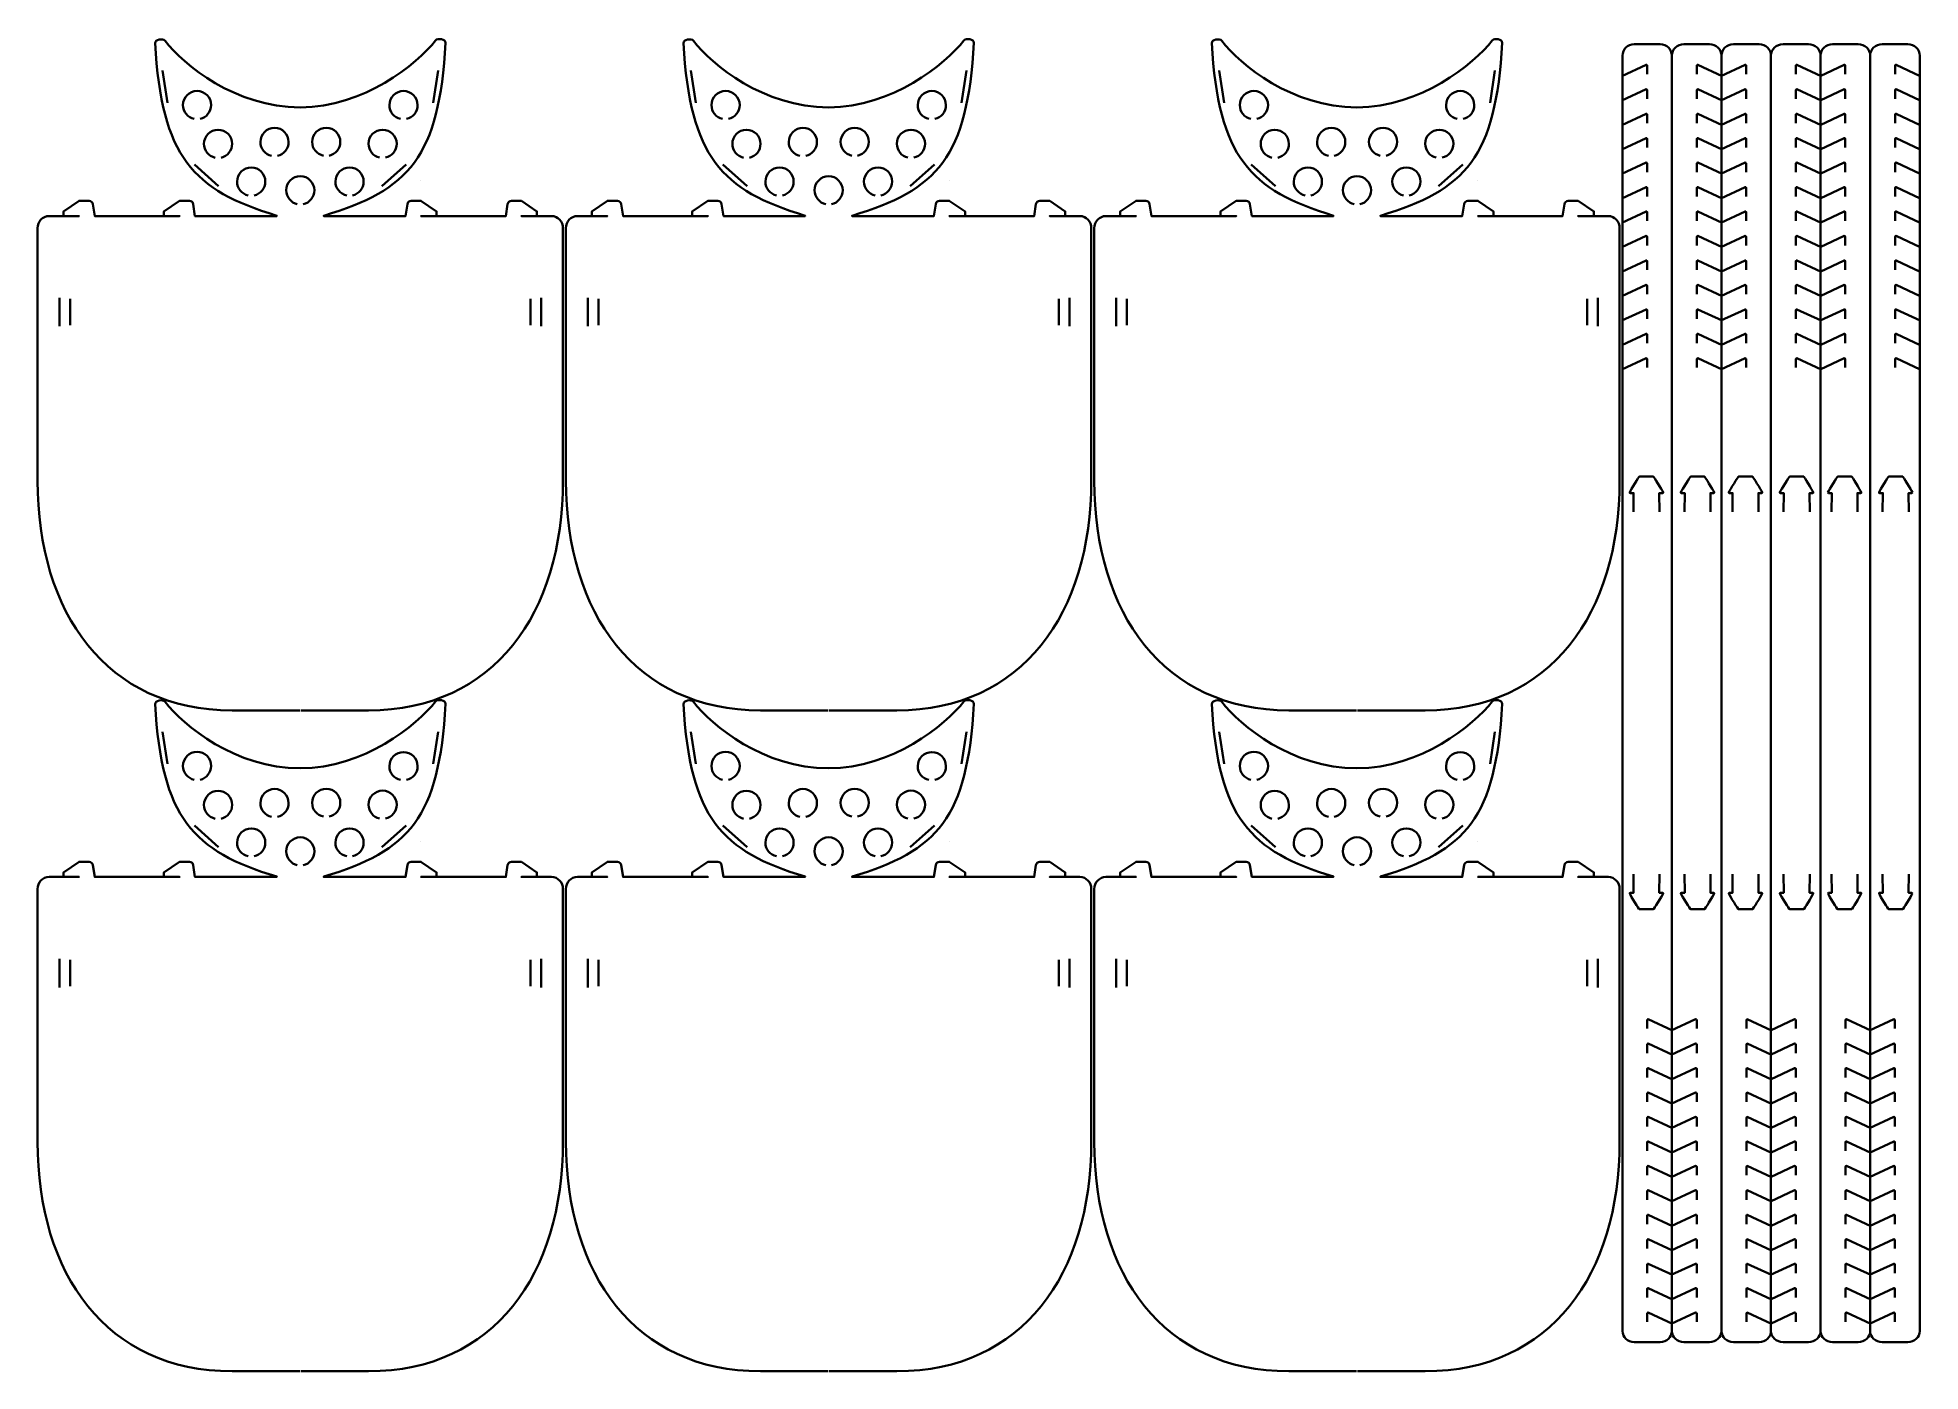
# Model space of a CAD drawing. Header units: inches. Extents: x 14 to 1015, y -969 to -260.
import ezdxf

# ---------------------------------------------------------------- set-up
doc = ezdxf.new("R2010")
doc.units = ezdxf.units.IN
doc.header["$MEASUREMENT"] = 0
doc.layers.add('Layer 1', color=7, linetype='Continuous')

msp = doc.modelspace()

# ---------------------------------------------------------------- linework, layer by layer
at = {"layer": 'Layer 1', "color": 179, "lineweight": 35, "true_color": 0x231f20}
for points in [[(83.1, -294.6), (80.5, -277.5)], [(224.5, -294.6), (227.1, -277.5)], [(364.1, -294.6), (361.5, -277.5)], [(505.5, -294.6), (508.2, -277.5)], [(645.1, -294.6), (642.5, -277.5)], [(786.6, -294.6), (789.2, -277.5)], [(110.4, -338.9), (97.5, -327.4)], [(197.2, -338.9), (210.1, -327.4)], [(391.5, -338.9), (378.5, -327.4)], [(478.2, -338.9), (491.1, -327.4)], [(672.5, -338.9), (659.5, -327.4)], [(759.2, -338.9), (772.1, -327.4)], [(217.9, -335.7), (217.9, -335.7)], [(498.9, -335.7), (498.9, -335.7)], [(779.9, -335.7), (779.9, -335.7)], [(141.3, -354.6), (141.3, -354.6)], [(422.3, -354.6), (422.3, -354.6)], [(703.3, -354.6), (703.3, -354.6)], [(25.7, -398.2), (25.7, -413.4)], [(31.4, -398.8), (31.4, -412.8)], [(276.2, -398.8), (276.2, -412.8)], [(281.9, -398.2), (281.9, -413.4)], [(306.7, -398.2), (306.7, -413.4)], [(312.5, -398.8), (312.5, -412.8)], [(557.2, -398.8), (557.2, -412.8)], [(562.9, -398.2), (562.9, -413.4)], [(587.8, -398.2), (587.8, -413.4)], [(593.5, -398.8), (593.5, -412.8)], [(838.2, -398.8), (838.2, -412.8)], [(843.9, -398.2), (843.9, -413.4)], [(83.1, -646), (80.5, -629)], [(224.5, -646), (227.1, -629)], [(364.1, -646), (361.5, -629)], [(505.5, -646), (508.2, -629)], [(645.1, -646), (642.5, -629)], [(786.6, -646), (789.2, -629)], [(110.4, -690.3), (97.5, -678.8)], [(197.2, -690.3), (210.1, -678.8)], [(391.5, -690.3), (378.5, -678.8)], [(478.2, -690.3), (491.1, -678.8)], [(672.5, -690.3), (659.5, -678.8)], [(759.2, -690.3), (772.1, -678.8)], [(217.9, -687.2), (217.9, -687.2)], [(498.9, -687.2), (498.9, -687.2)], [(779.9, -687.2), (779.9, -687.2)], [(141.3, -706), (141.3, -706)], [(422.3, -706), (422.3, -706)], [(703.3, -706), (703.3, -706)], [(25.7, -749.7), (25.7, -764.9)], [(31.4, -750.3), (31.4, -764.3)], [(276.2, -750.3), (276.2, -764.3)], [(281.9, -749.7), (281.9, -764.9)], [(306.7, -749.7), (306.7, -764.9)], [(312.5, -750.3), (312.5, -764.3)], [(557.2, -750.3), (557.2, -764.3)], [(562.9, -749.7), (562.9, -764.9)], [(587.8, -749.7), (587.8, -764.9)], [(593.5, -750.3), (593.5, -764.3)], [(838.2, -750.3), (838.2, -764.3)], [(843.9, -749.7), (843.9, -764.9)]]:
    msp.add_lwpolyline(points, dxfattribs=at)
for points, knots in [([(154.1, -617.6), (154.1, -617.6), (190.1, -617.6), (190.1, -617.6), (256.9, -617.6), (293.5, -565.7), (293.5, -495.6), (293.5, -495.6), (293.5, -361.2), (293.5, -361.2), (293.5, -357.7), (290.8, -354.8), (287.5, -354.8), (287.5, -354.8), (271.4, -354.8), (271.4, -354.8), (271.4, -354.8), (271.4, -354.8), (271.4, -354.8), (271.4, -354.8), (279.7, -354.8), (279.7, -354.8), (279.7, -354.8), (279.7, -352.3), (279.7, -352.3), (279.7, -352.3), (271.4, -346.7), (271.4, -346.7), (271.4, -346.7), (266.1, -346.7), (266.1, -346.7), (265.1, -346.7), (264.3, -347.4), (264.1, -348.4), (264.1, -348.4), (263.2, -354.8), (263.2, -354.8), (263.2, -354.8), (263.2, -354.8), (263.2, -354.8), (263.2, -354.8), (218, -354.8), (218, -354.8), (218, -354.8), (218, -354.8), (218, -354.8), (218, -354.8), (226.3, -354.8), (226.3, -354.8), (226.3, -354.8), (226.3, -352.3), (226.3, -352.3), (226.3, -352.3), (218, -346.7), (218, -346.7), (218, -346.7), (212.7, -346.7), (212.7, -346.7), (211.7, -346.7), (210.9, -347.4), (210.8, -348.4), (210.8, -348.4), (209.8, -354.8), (209.8, -354.8), (209.8, -354.8), (209.8, -354.8), (209.8, -354.8), (209.8, -354.8), (166.3, -354.8), (166.3, -354.8), (166.3, -354.8), (166.3, -354.6), (166.3, -354.6), (211.9, -341.1), (227.6, -323.2), (231.1, -262.7), (231.1, -260.8), (226.9, -260), (225.8, -261.4), (215.7, -274.1), (187.7, -297), (153.8, -297), (119.1, -297), (91.8, -274.4), (81.9, -261.6), (80.7, -260.1), (76.5, -261), (76.6, -262.9), (80, -323.4), (96.7, -341.1), (141.3, -354.6), (141.3, -354.6), (141.3, -354.8), (141.3, -354.8), (141.3, -354.8), (97.8, -354.8), (97.8, -354.8), (97.8, -354.8), (97.8, -354.8), (97.8, -354.8), (97.8, -354.8), (96.9, -348.4), (96.9, -348.4), (96.8, -347.4), (95.9, -346.7), (94.9, -346.7), (94.9, -346.7), (89.6, -346.7), (89.6, -346.7), (89.6, -346.7), (81.3, -352.3), (81.3, -352.3), (81.3, -352.3), (81.3, -354.8), (81.3, -354.8), (81.3, -354.8), (89.6, -354.8), (89.6, -354.8), (89.6, -354.8), (89.6, -354.8), (89.6, -354.8), (89.6, -354.8), (44.5, -354.8), (44.5, -354.8), (44.5, -354.8), (44.5, -354.8), (44.5, -354.8), (44.5, -354.8), (43.5, -348.4), (43.5, -348.4), (43.4, -347.4), (42.5, -346.7), (41.5, -346.7), (41.5, -346.7), (36.2, -346.7), (36.2, -346.7), (36.2, -346.7), (27.9, -352.3), (27.9, -352.3), (27.9, -352.3), (27.9, -354.8), (27.9, -354.8), (27.9, -354.8), (36.2, -354.8), (36.2, -354.8), (36.2, -354.8), (36.2, -354.8), (36.2, -354.8), (36.2, -354.8), (20.2, -354.8), (20.2, -354.8), (16.8, -354.8), (14.1, -357.7), (14.1, -361.2), (14.1, -361.2), (14.1, -495.6), (14.1, -495.6), (14.1, -565.7), (50.7, -617.6), (117.5, -617.6), (117.5, -617.6), (153.6, -617.6), (153.6, -617.6)], [0, 0, 0, 0, 1, 1, 1, 2, 2, 2, 3, 3, 3, 4, 4, 4, 5, 5, 5, 6, 6, 6, 7, 7, 7, 8, 8, 8, 9, 9, 9, 10, 10, 10, 11, 11, 11, 12, 12, 12, 13, 13, 13, 14, 14, 14, 15, 15, 15, 16, 16, 16, 17, 17, 17, 18, 18, 18, 19, 19, 19, 20, 20, 20, 21, 21, 21, 22, 22, 22, 23, 23, 23, 24, 24, 24, 25, 25, 25, 26, 26, 26, 27, 27, 27, 28, 28, 28, 29, 29, 29, 30, 30, 30, 31, 31, 31, 32, 32, 32, 33, 33, 33, 34, 34, 34, 35, 35, 35, 36, 36, 36, 37, 37, 37, 38, 38, 38, 39, 39, 39, 40, 40, 40, 41, 41, 41, 42, 42, 42, 43, 43, 43, 44, 44, 44, 45, 45, 45, 46, 46, 46, 47, 47, 47, 48, 48, 48, 49, 49, 49, 50, 50, 50, 51, 51, 51, 52, 52, 52, 53, 53, 53, 54, 54, 54, 54]), ([(435.1, -617.6), (435.1, -617.6), (471.1, -617.6), (471.1, -617.6), (537.9, -617.6), (574.5, -565.7), (574.5, -495.6), (574.5, -495.6), (574.5, -361.2), (574.5, -361.2), (574.5, -357.7), (571.8, -354.8), (568.5, -354.8), (568.5, -354.8), (552.4, -354.8), (552.4, -354.8), (552.4, -354.8), (552.4, -354.8), (552.4, -354.8), (552.4, -354.8), (560.7, -354.8), (560.7, -354.8), (560.7, -354.8), (560.7, -352.3), (560.7, -352.3), (560.7, -352.3), (552.4, -346.7), (552.4, -346.7), (552.4, -346.7), (547.1, -346.7), (547.1, -346.7), (546.1, -346.7), (545.3, -347.4), (545.1, -348.4), (545.1, -348.4), (544.2, -354.8), (544.2, -354.8), (544.2, -354.8), (544.2, -354.8), (544.2, -354.8), (544.2, -354.8), (499, -354.8), (499, -354.8), (499, -354.8), (499, -354.8), (499, -354.8), (499, -354.8), (507.4, -354.8), (507.4, -354.8), (507.4, -354.8), (507.4, -352.3), (507.4, -352.3), (507.4, -352.3), (499, -346.7), (499, -346.7), (499, -346.7), (493.7, -346.7), (493.7, -346.7), (492.7, -346.7), (491.9, -347.4), (491.8, -348.4), (491.8, -348.4), (490.8, -354.8), (490.8, -354.8), (490.8, -354.8), (490.8, -354.8), (490.8, -354.8), (490.8, -354.8), (447.3, -354.8), (447.3, -354.8), (447.3, -354.8), (447.3, -354.6), (447.3, -354.6), (492.9, -341.1), (508.6, -323.2), (512.1, -262.7), (512.1, -260.8), (508, -260), (506.8, -261.4), (496.7, -274.1), (468.7, -297), (434.8, -297), (400.1, -297), (372.8, -274.4), (362.9, -261.6), (361.7, -260.1), (357.5, -261), (357.6, -262.9), (361.1, -323.4), (377.7, -341.1), (422.3, -354.6), (422.3, -354.6), (422.3, -354.8), (422.3, -354.8), (422.3, -354.8), (378.9, -354.8), (378.9, -354.8), (378.9, -354.8), (378.9, -354.8), (378.9, -354.8), (378.9, -354.8), (377.9, -348.4), (377.9, -348.4), (377.8, -347.4), (376.9, -346.7), (375.9, -346.7), (375.9, -346.7), (370.6, -346.7), (370.6, -346.7), (370.6, -346.7), (362.3, -352.3), (362.3, -352.3), (362.3, -352.3), (362.3, -354.8), (362.3, -354.8), (362.3, -354.8), (370.6, -354.8), (370.6, -354.8), (370.6, -354.8), (370.6, -354.8), (370.6, -354.8), (370.6, -354.8), (325.5, -354.8), (325.5, -354.8), (325.5, -354.8), (325.5, -354.8), (325.5, -354.8), (325.5, -354.8), (324.5, -348.4), (324.5, -348.4), (324.4, -347.4), (323.5, -346.7), (322.6, -346.7), (322.6, -346.7), (317.2, -346.7), (317.2, -346.7), (317.2, -346.7), (308.9, -352.3), (308.9, -352.3), (308.9, -352.3), (308.9, -354.8), (308.9, -354.8), (308.9, -354.8), (317.2, -354.8), (317.2, -354.8), (317.2, -354.8), (317.2, -354.8), (317.2, -354.8), (317.2, -354.8), (301.2, -354.8), (301.2, -354.8), (297.8, -354.8), (295.1, -357.7), (295.1, -361.2), (295.1, -361.2), (295.1, -495.6), (295.1, -495.6), (295.1, -565.7), (331.8, -617.6), (398.6, -617.6), (398.6, -617.6), (434.6, -617.6), (434.6, -617.6)], [0, 0, 0, 0, 1, 1, 1, 2, 2, 2, 3, 3, 3, 4, 4, 4, 5, 5, 5, 6, 6, 6, 7, 7, 7, 8, 8, 8, 9, 9, 9, 10, 10, 10, 11, 11, 11, 12, 12, 12, 13, 13, 13, 14, 14, 14, 15, 15, 15, 16, 16, 16, 17, 17, 17, 18, 18, 18, 19, 19, 19, 20, 20, 20, 21, 21, 21, 22, 22, 22, 23, 23, 23, 24, 24, 24, 25, 25, 25, 26, 26, 26, 27, 27, 27, 28, 28, 28, 29, 29, 29, 30, 30, 30, 31, 31, 31, 32, 32, 32, 33, 33, 33, 34, 34, 34, 35, 35, 35, 36, 36, 36, 37, 37, 37, 38, 38, 38, 39, 39, 39, 40, 40, 40, 41, 41, 41, 42, 42, 42, 43, 43, 43, 44, 44, 44, 45, 45, 45, 46, 46, 46, 47, 47, 47, 48, 48, 48, 49, 49, 49, 50, 50, 50, 51, 51, 51, 52, 52, 52, 53, 53, 53, 54, 54, 54, 54]), ([(716.1, -617.6), (716.1, -617.6), (752.1, -617.6), (752.1, -617.6), (818.9, -617.6), (855.5, -565.7), (855.5, -495.6), (855.5, -495.6), (855.5, -361.2), (855.5, -361.2), (855.5, -357.7), (852.8, -354.8), (849.5, -354.8), (849.5, -354.8), (833.4, -354.8), (833.4, -354.8), (833.4, -354.8), (833.4, -354.8), (833.4, -354.8), (833.4, -354.8), (841.8, -354.8), (841.8, -354.8), (841.8, -354.8), (841.8, -352.3), (841.8, -352.3), (841.8, -352.3), (833.4, -346.7), (833.4, -346.7), (833.4, -346.7), (828.1, -346.7), (828.1, -346.7), (827.1, -346.7), (826.3, -347.4), (826.2, -348.4), (826.2, -348.4), (825.2, -354.8), (825.2, -354.8), (825.2, -354.8), (825.2, -354.8), (825.2, -354.8), (825.2, -354.8), (780.1, -354.8), (780.1, -354.8), (780.1, -354.8), (780.1, -354.8), (780.1, -354.8), (780.1, -354.8), (788.4, -354.8), (788.4, -354.8), (788.4, -354.8), (788.4, -352.3), (788.4, -352.3), (788.4, -352.3), (780.1, -346.7), (780.1, -346.7), (780.1, -346.7), (774.8, -346.7), (774.8, -346.7), (773.8, -346.7), (772.9, -347.4), (772.8, -348.4), (772.8, -348.4), (771.8, -354.8), (771.8, -354.8), (771.8, -354.8), (771.8, -354.8), (771.8, -354.8), (771.8, -354.8), (728.3, -354.8), (728.3, -354.8), (728.3, -354.8), (728.3, -354.6), (728.3, -354.6), (773.9, -341.1), (789.6, -323.2), (793.1, -262.7), (793.1, -260.8), (789, -260), (787.8, -261.4), (777.7, -274.1), (749.7, -297), (715.8, -297), (681.1, -297), (653.8, -274.4), (643.9, -261.6), (642.8, -260.1), (638.5, -261), (638.6, -262.9), (642.1, -323.4), (658.8, -341.1), (703.3, -354.6), (703.3, -354.6), (703.3, -354.8), (703.3, -354.8), (703.3, -354.8), (659.9, -354.8), (659.9, -354.8), (659.9, -354.8), (659.9, -354.8), (659.9, -354.8), (659.9, -354.8), (658.9, -348.4), (658.9, -348.4), (658.8, -347.4), (657.9, -346.7), (656.9, -346.7), (656.9, -346.7), (651.6, -346.7), (651.6, -346.7), (651.6, -346.7), (643.3, -352.3), (643.3, -352.3), (643.3, -352.3), (643.3, -354.8), (643.3, -354.8), (643.3, -354.8), (651.6, -354.8), (651.6, -354.8), (651.6, -354.8), (651.6, -354.8), (651.6, -354.8), (651.6, -354.8), (606.5, -354.8), (606.5, -354.8), (606.5, -354.8), (606.5, -354.8), (606.5, -354.8), (606.5, -354.8), (605.5, -348.4), (605.5, -348.4), (605.4, -347.4), (604.6, -346.7), (603.6, -346.7), (603.6, -346.7), (598.3, -346.7), (598.3, -346.7), (598.3, -346.7), (589.9, -352.3), (589.9, -352.3), (589.9, -352.3), (589.9, -354.8), (589.9, -354.8), (589.9, -354.8), (598.3, -354.8), (598.3, -354.8), (598.3, -354.8), (598.3, -354.8), (598.3, -354.8), (598.3, -354.8), (582.2, -354.8), (582.2, -354.8), (578.9, -354.8), (576.1, -357.7), (576.1, -361.2), (576.1, -361.2), (576.1, -495.6), (576.1, -495.6), (576.1, -565.7), (612.8, -617.6), (679.6, -617.6), (679.6, -617.6), (715.6, -617.6), (715.6, -617.6)], [0, 0, 0, 0, 1, 1, 1, 2, 2, 2, 3, 3, 3, 4, 4, 4, 5, 5, 5, 6, 6, 6, 7, 7, 7, 8, 8, 8, 9, 9, 9, 10, 10, 10, 11, 11, 11, 12, 12, 12, 13, 13, 13, 14, 14, 14, 15, 15, 15, 16, 16, 16, 17, 17, 17, 18, 18, 18, 19, 19, 19, 20, 20, 20, 21, 21, 21, 22, 22, 22, 23, 23, 23, 24, 24, 24, 25, 25, 25, 26, 26, 26, 27, 27, 27, 28, 28, 28, 29, 29, 29, 30, 30, 30, 31, 31, 31, 32, 32, 32, 33, 33, 33, 34, 34, 34, 35, 35, 35, 36, 36, 36, 37, 37, 37, 38, 38, 38, 39, 39, 39, 40, 40, 40, 41, 41, 41, 42, 42, 42, 43, 43, 43, 44, 44, 44, 45, 45, 45, 46, 46, 46, 47, 47, 47, 48, 48, 48, 49, 49, 49, 50, 50, 50, 51, 51, 51, 52, 52, 52, 53, 53, 53, 54, 54, 54, 54]), ([(857, -269.5), (857, -266.2), (859.8, -263.5), (863.3, -263.5), (863.3, -263.5), (877, -263.5), (877, -263.5), (880.5, -263.5), (883.3, -266.2), (883.3, -269.5), (883.3, -269.5), (883.3, -947.6), (883.3, -947.6), (883.3, -950.9), (880.5, -953.5), (877, -953.5), (877, -953.5), (863.3, -953.5), (863.3, -953.5), (859.8, -953.5), (857, -950.9), (857, -947.6), (857, -947.6), (857, -269.5), (857, -269.5)], [0, 0, 0, 0, 1, 1, 1, 2, 2, 2, 3, 3, 3, 4, 4, 4, 5, 5, 5, 6, 6, 6, 7, 7, 7, 8, 8, 8, 8]), ([(883.3, -947.6), (883.3, -950.9), (886.2, -953.5), (889.7, -953.5), (889.7, -953.5), (903.3, -953.5), (903.3, -953.5), (906.8, -953.5), (909.7, -950.9), (909.7, -947.6), (909.7, -947.6), (909.7, -269.5), (909.7, -269.5), (909.7, -266.2), (906.8, -263.5), (903.3, -263.5), (903.3, -263.5), (889.7, -263.5), (889.7, -263.5), (886.2, -263.5), (883.3, -266.2), (883.3, -269.5)], [0, 0, 0, 0, 1, 1, 1, 2, 2, 2, 3, 3, 3, 4, 4, 4, 5, 5, 5, 6, 6, 6, 7, 7, 7, 7]), ([(909.7, -269.5), (909.7, -266.2), (912.5, -263.5), (916, -263.5), (916, -263.5), (929.7, -263.5), (929.7, -263.5), (933.2, -263.5), (936, -266.2), (936, -269.5), (936, -269.5), (936, -947.6), (936, -947.6), (936, -950.9), (933.2, -953.5), (929.7, -953.5), (929.7, -953.5), (916, -953.5), (916, -953.5), (912.5, -953.5), (909.7, -950.9), (909.7, -947.6)], [0, 0, 0, 0, 1, 1, 1, 2, 2, 2, 3, 3, 3, 4, 4, 4, 5, 5, 5, 6, 6, 6, 7, 7, 7, 7]), ([(936, -947.6), (936, -950.9), (938.9, -953.5), (942.4, -953.5), (942.4, -953.5), (956, -953.5), (956, -953.5), (959.5, -953.5), (962.4, -950.9), (962.4, -947.6), (962.4, -947.6), (962.4, -269.5), (962.4, -269.5), (962.4, -266.2), (959.5, -263.5), (956, -263.5), (956, -263.5), (942.4, -263.5), (942.4, -263.5), (938.9, -263.5), (936, -266.2), (936, -269.5)], [0, 0, 0, 0, 1, 1, 1, 2, 2, 2, 3, 3, 3, 4, 4, 4, 5, 5, 5, 6, 6, 6, 7, 7, 7, 7]), ([(962.4, -269.5), (962.4, -266.2), (965.2, -263.5), (968.8, -263.5), (968.8, -263.5), (982.4, -263.5), (982.4, -263.5), (985.9, -263.5), (988.8, -266.2), (988.8, -269.5), (988.8, -269.5), (988.8, -947.6), (988.8, -947.6), (988.8, -950.9), (985.9, -953.5), (982.4, -953.5), (982.4, -953.5), (968.8, -953.5), (968.8, -953.5), (965.2, -953.5), (962.4, -950.9), (962.4, -947.6)], [0, 0, 0, 0, 1, 1, 1, 2, 2, 2, 3, 3, 3, 4, 4, 4, 5, 5, 5, 6, 6, 6, 7, 7, 7, 7]), ([(988.7, -947.6), (988.7, -950.9), (991.6, -953.5), (995.1, -953.5), (995.1, -953.5), (1008.7, -953.5), (1008.7, -953.5), (1012.3, -953.5), (1015.1, -950.9), (1015.1, -947.6), (1015.1, -947.6), (1015.1, -269.5), (1015.1, -269.5), (1015.1, -266.2), (1012.3, -263.5), (1008.7, -263.5), (1008.7, -263.5), (995.1, -263.5), (995.1, -263.5), (991.6, -263.5), (988.7, -266.2), (988.7, -269.5)], [0, 0, 0, 0, 1, 1, 1, 2, 2, 2, 3, 3, 3, 4, 4, 4, 5, 5, 5, 6, 6, 6, 7, 7, 7, 7]), ([(856.6, -280.4), (856.6, -280.4), (869.6, -274.4), (869.6, -274.4), (869.8, -274.3), (870.1, -274.5), (870.1, -274.9), (870.1, -274.9), (870.1, -279.4), (870.1, -279.4)], [0, 0, 0, 0, 1, 1, 1, 2, 2, 2, 3, 3, 3, 3]), ([(910, -280.4), (910, -280.4), (897.1, -274.4), (897.1, -274.4), (896.9, -274.3), (896.6, -274.5), (896.6, -274.9), (896.6, -274.9), (896.6, -279.4), (896.6, -279.4)], [0, 0, 0, 0, 1, 1, 1, 2, 2, 2, 3, 3, 3, 3]), ([(909.3, -280.4), (909.3, -280.4), (922.2, -274.4), (922.2, -274.4), (922.5, -274.3), (922.8, -274.5), (922.8, -274.9), (922.8, -274.9), (922.8, -279.4), (922.8, -279.4)], [0, 0, 0, 0, 1, 1, 1, 2, 2, 2, 3, 3, 3, 3]), ([(962.7, -280.4), (962.7, -280.4), (949.8, -274.4), (949.8, -274.4), (949.6, -274.3), (949.3, -274.5), (949.3, -274.9), (949.3, -274.9), (949.3, -279.4), (949.3, -279.4)], [0, 0, 0, 0, 1, 1, 1, 2, 2, 2, 3, 3, 3, 3]), ([(962.1, -280.4), (962.1, -280.4), (975, -274.4), (975, -274.4), (975.2, -274.3), (975.5, -274.5), (975.5, -274.9), (975.5, -274.9), (975.5, -279.4), (975.5, -279.4)], [0, 0, 0, 0, 1, 1, 1, 2, 2, 2, 3, 3, 3, 3]), ([(1015.4, -280.4), (1015.4, -280.4), (1002.5, -274.4), (1002.5, -274.4), (1002.3, -274.3), (1002, -274.5), (1002, -274.9), (1002, -274.9), (1002, -279.4), (1002, -279.4)], [0, 0, 0, 0, 1, 1, 1, 2, 2, 2, 3, 3, 3, 3]), ([(100.5, -303.1), (103.9, -302.4), (106.4, -299.4), (106.4, -295.8), (106.4, -291.6), (103.1, -288.3), (98.9, -288.3), (94.8, -288.3), (91.4, -291.6), (91.4, -295.8), (91.4, -299.4), (94, -302.4), (97.4, -303.1)], [0, 0, 0, 0, 1, 1, 1, 2, 2, 2, 3, 3, 3, 4, 4, 4, 4]), ([(210.3, -303.2), (213.7, -302.4), (216.2, -299.4), (216.2, -295.8), (216.2, -291.7), (212.8, -288.3), (208.7, -288.3), (204.6, -288.3), (201.2, -291.7), (201.2, -295.8), (201.2, -299.4), (203.7, -302.4), (207.1, -303.2)], [0, 0, 0, 0, 1, 1, 1, 2, 2, 2, 3, 3, 3, 4, 4, 4, 4]), ([(381.5, -303.1), (384.9, -302.4), (387.5, -299.4), (387.5, -295.8), (387.5, -291.6), (384.1, -288.3), (380, -288.3), (375.8, -288.3), (372.5, -291.6), (372.5, -295.8), (372.5, -299.4), (375, -302.4), (378.4, -303.1)], [0, 0, 0, 0, 1, 1, 1, 2, 2, 2, 3, 3, 3, 4, 4, 4, 4]), ([(491.3, -303.2), (494.7, -302.4), (497.2, -299.4), (497.2, -295.8), (497.2, -291.7), (493.9, -288.3), (489.7, -288.3), (485.6, -288.3), (482.2, -291.7), (482.2, -295.8), (482.2, -299.4), (484.8, -302.4), (488.1, -303.2)], [0, 0, 0, 0, 1, 1, 1, 2, 2, 2, 3, 3, 3, 4, 4, 4, 4]), ([(662.6, -303.1), (665.9, -302.4), (668.5, -299.4), (668.5, -295.8), (668.5, -291.6), (665.1, -288.3), (661, -288.3), (656.8, -288.3), (653.5, -291.6), (653.5, -295.8), (653.5, -299.4), (656, -302.4), (659.4, -303.1)], [0, 0, 0, 0, 1, 1, 1, 2, 2, 2, 3, 3, 3, 4, 4, 4, 4]), ([(772.3, -303.2), (775.7, -302.4), (778.2, -299.4), (778.2, -295.8), (778.2, -291.7), (774.9, -288.3), (770.7, -288.3), (766.6, -288.3), (763.2, -291.7), (763.2, -295.8), (763.2, -299.4), (765.8, -302.4), (769.1, -303.2)], [0, 0, 0, 0, 1, 1, 1, 2, 2, 2, 3, 3, 3, 4, 4, 4, 4]), ([(856.6, -293.4), (856.6, -293.4), (869.6, -287.4), (869.6, -287.4), (869.8, -287.3), (870.1, -287.5), (870.1, -287.9), (870.1, -287.9), (870.1, -292.4), (870.1, -292.4)], [0, 0, 0, 0, 1, 1, 1, 2, 2, 2, 3, 3, 3, 3]), ([(910, -293.4), (910, -293.4), (897.1, -287.4), (897.1, -287.4), (896.9, -287.3), (896.6, -287.5), (896.6, -287.9), (896.6, -287.9), (896.6, -292.4), (896.6, -292.4)], [0, 0, 0, 0, 1, 1, 1, 2, 2, 2, 3, 3, 3, 3]), ([(909.3, -293.4), (909.3, -293.4), (922.2, -287.4), (922.2, -287.4), (922.5, -287.3), (922.8, -287.5), (922.8, -287.9), (922.8, -287.9), (922.8, -292.4), (922.8, -292.4)], [0, 0, 0, 0, 1, 1, 1, 2, 2, 2, 3, 3, 3, 3]), ([(962.7, -293.4), (962.7, -293.4), (949.8, -287.4), (949.8, -287.4), (949.6, -287.3), (949.3, -287.5), (949.3, -287.9), (949.3, -287.9), (949.3, -292.4), (949.3, -292.4)], [0, 0, 0, 0, 1, 1, 1, 2, 2, 2, 3, 3, 3, 3]), ([(962.1, -293.4), (962.1, -293.4), (975, -287.4), (975, -287.4), (975.2, -287.3), (975.5, -287.5), (975.5, -287.9), (975.5, -287.9), (975.5, -292.4), (975.5, -292.4)], [0, 0, 0, 0, 1, 1, 1, 2, 2, 2, 3, 3, 3, 3]), ([(1015.4, -293.4), (1015.4, -293.4), (1002.5, -287.4), (1002.5, -287.4), (1002.3, -287.3), (1002, -287.5), (1002, -287.9), (1002, -287.9), (1002, -292.4), (1002, -292.4)], [0, 0, 0, 0, 1, 1, 1, 2, 2, 2, 3, 3, 3, 3]), ([(856.6, -306.4), (856.6, -306.4), (869.6, -300.4), (869.6, -300.4), (869.8, -300.3), (870.1, -300.5), (870.1, -300.9), (870.1, -300.9), (870.1, -305.4), (870.1, -305.4)], [0, 0, 0, 0, 1, 1, 1, 2, 2, 2, 3, 3, 3, 3]), ([(910, -306.4), (910, -306.4), (897.1, -300.4), (897.1, -300.4), (896.9, -300.3), (896.6, -300.5), (896.6, -300.9), (896.6, -300.9), (896.6, -305.4), (896.6, -305.4)], [0, 0, 0, 0, 1, 1, 1, 2, 2, 2, 3, 3, 3, 3]), ([(909.3, -306.4), (909.3, -306.4), (922.2, -300.4), (922.2, -300.4), (922.5, -300.3), (922.8, -300.5), (922.8, -300.9), (922.8, -300.9), (922.8, -305.4), (922.8, -305.4)], [0, 0, 0, 0, 1, 1, 1, 2, 2, 2, 3, 3, 3, 3]), ([(962.7, -306.4), (962.7, -306.4), (949.8, -300.4), (949.8, -300.4), (949.6, -300.3), (949.3, -300.5), (949.3, -300.9), (949.3, -300.9), (949.3, -305.4), (949.3, -305.4)], [0, 0, 0, 0, 1, 1, 1, 2, 2, 2, 3, 3, 3, 3]), ([(962.1, -306.4), (962.1, -306.4), (975, -300.4), (975, -300.4), (975.2, -300.3), (975.5, -300.5), (975.5, -300.9), (975.5, -300.9), (975.5, -305.4), (975.5, -305.4)], [0, 0, 0, 0, 1, 1, 1, 2, 2, 2, 3, 3, 3, 3]), ([(1015.4, -306.4), (1015.4, -306.4), (1002.5, -300.4), (1002.5, -300.4), (1002.3, -300.3), (1002, -300.5), (1002, -300.9), (1002, -300.9), (1002, -305.4), (1002, -305.4)], [0, 0, 0, 0, 1, 1, 1, 2, 2, 2, 3, 3, 3, 3]), ([(111.7, -323.8), (115, -323), (117.6, -320), (117.6, -316.4), (117.6, -312.3), (114.2, -308.9), (110.1, -308.9), (105.9, -308.9), (102.6, -312.3), (102.6, -316.4), (102.6, -320), (105.1, -323), (108.5, -323.8)], [0, 0, 0, 0, 1, 1, 1, 2, 2, 2, 3, 3, 3, 4, 4, 4, 4]), ([(141.7, -322.8), (145.1, -322), (147.6, -319), (147.6, -315.4), (147.6, -311.3), (144.3, -307.9), (140.1, -307.9), (136, -307.9), (132.6, -311.3), (132.6, -315.4), (132.6, -319), (135.2, -322), (138.5, -322.8)], [0, 0, 0, 0, 1, 1, 1, 2, 2, 2, 3, 3, 3, 4, 4, 4, 4]), ([(169.2, -322.7), (172.6, -322), (175.1, -319), (175.1, -315.4), (175.1, -311.2), (171.8, -307.9), (167.6, -307.9), (163.5, -307.9), (160.1, -311.2), (160.1, -315.4), (160.1, -319), (162.7, -322), (166.1, -322.7)], [0, 0, 0, 0, 1, 1, 1, 2, 2, 2, 3, 3, 3, 4, 4, 4, 4]), ([(199.2, -323.7), (202.5, -323), (205.1, -320), (205.1, -316.4), (205.1, -312.2), (201.7, -308.9), (197.6, -308.9), (193.4, -308.9), (190.1, -312.2), (190.1, -316.4), (190.1, -320), (192.6, -323), (196, -323.7)], [0, 0, 0, 0, 1, 1, 1, 2, 2, 2, 3, 3, 3, 4, 4, 4, 4]), ([(392.7, -323.8), (396.1, -323), (398.6, -320), (398.6, -316.4), (398.6, -312.3), (395.2, -308.9), (391.1, -308.9), (386.9, -308.9), (383.6, -312.3), (383.6, -316.4), (383.6, -320), (386.1, -323), (389.5, -323.8)], [0, 0, 0, 0, 1, 1, 1, 2, 2, 2, 3, 3, 3, 4, 4, 4, 4]), ([(422.7, -322.8), (426.1, -322), (428.6, -319), (428.6, -315.4), (428.6, -311.3), (425.3, -307.9), (421.1, -307.9), (417, -307.9), (413.6, -311.3), (413.6, -315.4), (413.6, -319), (416.2, -322), (419.5, -322.8)], [0, 0, 0, 0, 1, 1, 1, 2, 2, 2, 3, 3, 3, 4, 4, 4, 4]), ([(450.2, -322.7), (453.6, -322), (456.2, -319), (456.2, -315.4), (456.2, -311.2), (452.8, -307.9), (448.7, -307.9), (444.5, -307.9), (441.2, -311.2), (441.2, -315.4), (441.2, -319), (443.7, -322), (447.1, -322.7)], [0, 0, 0, 0, 1, 1, 1, 2, 2, 2, 3, 3, 3, 4, 4, 4, 4]), ([(480.2, -323.7), (483.6, -323), (486.1, -320), (486.1, -316.4), (486.1, -312.2), (482.7, -308.9), (478.6, -308.9), (474.4, -308.9), (471.1, -312.2), (471.1, -316.4), (471.1, -320), (473.6, -323), (477, -323.7)], [0, 0, 0, 0, 1, 1, 1, 2, 2, 2, 3, 3, 3, 4, 4, 4, 4]), ([(673.7, -323.8), (677.1, -323), (679.6, -320), (679.6, -316.4), (679.6, -312.3), (676.2, -308.9), (672.1, -308.9), (668, -308.9), (664.6, -312.3), (664.6, -316.4), (664.6, -320), (667.1, -323), (670.5, -323.8)], [0, 0, 0, 0, 1, 1, 1, 2, 2, 2, 3, 3, 3, 4, 4, 4, 4]), ([(703.7, -322.8), (707.1, -322), (709.6, -319), (709.6, -315.4), (709.6, -311.3), (706.3, -307.9), (702.1, -307.9), (698, -307.9), (694.6, -311.3), (694.6, -315.4), (694.6, -319), (697.2, -322), (700.6, -322.8)], [0, 0, 0, 0, 1, 1, 1, 2, 2, 2, 3, 3, 3, 4, 4, 4, 4]), ([(731.3, -322.7), (734.6, -322), (737.2, -319), (737.2, -315.4), (737.2, -311.2), (733.8, -307.9), (729.7, -307.9), (725.5, -307.9), (722.2, -311.2), (722.2, -315.4), (722.2, -319), (724.7, -322), (728.1, -322.7)], [0, 0, 0, 0, 1, 1, 1, 2, 2, 2, 3, 3, 3, 4, 4, 4, 4]), ([(761.2, -323.7), (764.6, -323), (767.1, -320), (767.1, -316.4), (767.1, -312.2), (763.7, -308.9), (759.6, -308.9), (755.5, -308.9), (752.1, -312.2), (752.1, -316.4), (752.1, -320), (754.6, -323), (758, -323.7)], [0, 0, 0, 0, 1, 1, 1, 2, 2, 2, 3, 3, 3, 4, 4, 4, 4]), ([(856.6, -319.4), (856.6, -319.4), (869.6, -313.4), (869.6, -313.4), (869.8, -313.3), (870.1, -313.5), (870.1, -313.9), (870.1, -313.9), (870.1, -318.4), (870.1, -318.4)], [0, 0, 0, 0, 1, 1, 1, 2, 2, 2, 3, 3, 3, 3]), ([(910, -319.4), (910, -319.4), (897.1, -313.4), (897.1, -313.4), (896.9, -313.3), (896.6, -313.5), (896.6, -313.9), (896.6, -313.9), (896.6, -318.4), (896.6, -318.4)], [0, 0, 0, 0, 1, 1, 1, 2, 2, 2, 3, 3, 3, 3]), ([(909.3, -319.4), (909.3, -319.4), (922.2, -313.4), (922.2, -313.4), (922.5, -313.3), (922.8, -313.5), (922.8, -313.9), (922.8, -313.9), (922.8, -318.4), (922.8, -318.4)], [0, 0, 0, 0, 1, 1, 1, 2, 2, 2, 3, 3, 3, 3]), ([(962.7, -319.4), (962.7, -319.4), (949.8, -313.4), (949.8, -313.4), (949.6, -313.3), (949.3, -313.5), (949.3, -313.9), (949.3, -313.9), (949.3, -318.4), (949.3, -318.4)], [0, 0, 0, 0, 1, 1, 1, 2, 2, 2, 3, 3, 3, 3]), ([(962.1, -319.4), (962.1, -319.4), (975, -313.4), (975, -313.4), (975.2, -313.3), (975.5, -313.5), (975.5, -313.9), (975.5, -313.9), (975.5, -318.4), (975.5, -318.4)], [0, 0, 0, 0, 1, 1, 1, 2, 2, 2, 3, 3, 3, 3]), ([(1015.4, -319.4), (1015.4, -319.4), (1002.5, -313.4), (1002.5, -313.4), (1002.3, -313.3), (1002, -313.5), (1002, -313.9), (1002, -313.9), (1002, -318.4), (1002, -318.4)], [0, 0, 0, 0, 1, 1, 1, 2, 2, 2, 3, 3, 3, 3]), ([(129.3, -343.8), (132.7, -343.1), (135.2, -340.1), (135.2, -336.5), (135.2, -332.3), (131.9, -329), (127.7, -329), (123.6, -329), (120.2, -332.3), (120.2, -336.5), (120.2, -340.1), (122.8, -343.1), (126.1, -343.8)], [0, 0, 0, 0, 1, 1, 1, 2, 2, 2, 3, 3, 3, 4, 4, 4, 4]), ([(181.6, -343.8), (185, -343.1), (187.5, -340.1), (187.5, -336.5), (187.5, -332.3), (184.2, -329), (180, -329), (175.9, -329), (172.5, -332.3), (172.5, -336.5), (172.5, -340.1), (175.1, -343.1), (178.5, -343.8)], [0, 0, 0, 0, 1, 1, 1, 2, 2, 2, 3, 3, 3, 4, 4, 4, 4]), ([(410.3, -343.8), (413.7, -343.1), (416.2, -340.1), (416.2, -336.5), (416.2, -332.3), (412.9, -329), (408.7, -329), (404.6, -329), (401.2, -332.3), (401.2, -336.5), (401.2, -340.1), (403.8, -343.1), (407.1, -343.8)], [0, 0, 0, 0, 1, 1, 1, 2, 2, 2, 3, 3, 3, 4, 4, 4, 4]), ([(462.6, -343.8), (466, -343.1), (468.6, -340.1), (468.6, -336.5), (468.6, -332.3), (465.2, -329), (461.1, -329), (456.9, -329), (453.6, -332.3), (453.6, -336.5), (453.6, -340.1), (456.1, -343.1), (459.5, -343.8)], [0, 0, 0, 0, 1, 1, 1, 2, 2, 2, 3, 3, 3, 4, 4, 4, 4]), ([(691.3, -343.8), (694.7, -343.1), (697.2, -340.1), (697.2, -336.5), (697.2, -332.3), (693.9, -329), (689.7, -329), (685.6, -329), (682.2, -332.3), (682.2, -336.5), (682.2, -340.1), (684.8, -343.1), (688.2, -343.8)], [0, 0, 0, 0, 1, 1, 1, 2, 2, 2, 3, 3, 3, 4, 4, 4, 4]), ([(743.6, -343.8), (747, -343.1), (749.6, -340.1), (749.6, -336.5), (749.6, -332.3), (746.2, -329), (742.1, -329), (737.9, -329), (734.6, -332.3), (734.6, -336.5), (734.6, -340.1), (737.1, -343.1), (740.5, -343.8)], [0, 0, 0, 0, 1, 1, 1, 2, 2, 2, 3, 3, 3, 4, 4, 4, 4]), ([(856.6, -332.4), (856.6, -332.4), (869.6, -326.4), (869.6, -326.4), (869.8, -326.3), (870.1, -326.5), (870.1, -326.9), (870.1, -326.9), (870.1, -331.4), (870.1, -331.4)], [0, 0, 0, 0, 1, 1, 1, 2, 2, 2, 3, 3, 3, 3]), ([(910, -332.4), (910, -332.4), (897.1, -326.4), (897.1, -326.4), (896.9, -326.3), (896.6, -326.5), (896.6, -326.9), (896.6, -326.9), (896.6, -331.4), (896.6, -331.4)], [0, 0, 0, 0, 1, 1, 1, 2, 2, 2, 3, 3, 3, 3]), ([(909.3, -332.4), (909.3, -332.4), (922.2, -326.4), (922.2, -326.4), (922.5, -326.3), (922.8, -326.5), (922.8, -326.9), (922.8, -326.9), (922.8, -331.4), (922.8, -331.4)], [0, 0, 0, 0, 1, 1, 1, 2, 2, 2, 3, 3, 3, 3]), ([(962.7, -332.4), (962.7, -332.4), (949.8, -326.4), (949.8, -326.4), (949.6, -326.3), (949.3, -326.5), (949.3, -326.9), (949.3, -326.9), (949.3, -331.4), (949.3, -331.4)], [0, 0, 0, 0, 1, 1, 1, 2, 2, 2, 3, 3, 3, 3]), ([(962.1, -332.4), (962.1, -332.4), (975, -326.4), (975, -326.4), (975.2, -326.3), (975.5, -326.5), (975.5, -326.9), (975.5, -326.9), (975.5, -331.4), (975.5, -331.4)], [0, 0, 0, 0, 1, 1, 1, 2, 2, 2, 3, 3, 3, 3]), ([(1015.4, -332.4), (1015.4, -332.4), (1002.5, -326.4), (1002.5, -326.4), (1002.3, -326.3), (1002, -326.5), (1002, -326.9), (1002, -326.9), (1002, -331.4), (1002, -331.4)], [0, 0, 0, 0, 1, 1, 1, 2, 2, 2, 3, 3, 3, 3]), ([(155.4, -348.5), (158.8, -347.7), (161.3, -344.7), (161.3, -341.1), (161.3, -337), (158, -333.6), (153.8, -333.6), (149.7, -333.6), (146.3, -337), (146.3, -341.1), (146.3, -344.7), (148.9, -347.7), (152.2, -348.5)], [0, 0, 0, 0, 1, 1, 1, 2, 2, 2, 3, 3, 3, 4, 4, 4, 4]), ([(436.4, -348.5), (439.8, -347.7), (442.3, -344.7), (442.3, -341.1), (442.3, -337), (439, -333.6), (434.8, -333.6), (430.7, -333.6), (427.3, -337), (427.3, -341.1), (427.3, -344.7), (429.9, -347.7), (433.3, -348.5)], [0, 0, 0, 0, 1, 1, 1, 2, 2, 2, 3, 3, 3, 4, 4, 4, 4]), ([(717.4, -348.5), (720.8, -347.7), (723.3, -344.7), (723.3, -341.1), (723.3, -337), (720, -333.6), (715.8, -333.6), (711.7, -333.6), (708.3, -337), (708.3, -341.1), (708.3, -344.7), (710.9, -347.7), (714.3, -348.5)], [0, 0, 0, 0, 1, 1, 1, 2, 2, 2, 3, 3, 3, 4, 4, 4, 4]), ([(856.6, -345.4), (856.6, -345.4), (869.6, -339.4), (869.6, -339.4), (869.8, -339.3), (870.1, -339.5), (870.1, -339.9), (870.1, -339.9), (870.1, -344.4), (870.1, -344.4)], [0, 0, 0, 0, 1, 1, 1, 2, 2, 2, 3, 3, 3, 3]), ([(910, -345.4), (910, -345.4), (897.1, -339.4), (897.1, -339.4), (896.9, -339.3), (896.6, -339.5), (896.6, -339.9), (896.6, -339.9), (896.6, -344.4), (896.6, -344.4)], [0, 0, 0, 0, 1, 1, 1, 2, 2, 2, 3, 3, 3, 3]), ([(909.3, -345.4), (909.3, -345.4), (922.2, -339.4), (922.2, -339.4), (922.5, -339.3), (922.8, -339.5), (922.8, -339.9), (922.8, -339.9), (922.8, -344.4), (922.8, -344.4)], [0, 0, 0, 0, 1, 1, 1, 2, 2, 2, 3, 3, 3, 3]), ([(962.7, -345.4), (962.7, -345.4), (949.8, -339.4), (949.8, -339.4), (949.6, -339.3), (949.3, -339.5), (949.3, -339.9), (949.3, -339.9), (949.3, -344.4), (949.3, -344.4)], [0, 0, 0, 0, 1, 1, 1, 2, 2, 2, 3, 3, 3, 3]), ([(962.1, -345.4), (962.1, -345.4), (975, -339.4), (975, -339.4), (975.2, -339.3), (975.5, -339.5), (975.5, -339.9), (975.5, -339.9), (975.5, -344.4), (975.5, -344.4)], [0, 0, 0, 0, 1, 1, 1, 2, 2, 2, 3, 3, 3, 3]), ([(1015.4, -345.4), (1015.4, -345.4), (1002.5, -339.4), (1002.5, -339.4), (1002.3, -339.3), (1002, -339.5), (1002, -339.9), (1002, -339.9), (1002, -344.4), (1002, -344.4)], [0, 0, 0, 0, 1, 1, 1, 2, 2, 2, 3, 3, 3, 3]), ([(856.6, -358.4), (856.6, -358.4), (869.6, -352.4), (869.6, -352.4), (869.8, -352.3), (870.1, -352.5), (870.1, -352.9), (870.1, -352.9), (870.1, -357.4), (870.1, -357.4)], [0, 0, 0, 0, 1, 1, 1, 2, 2, 2, 3, 3, 3, 3]), ([(910, -358.4), (910, -358.4), (897.1, -352.4), (897.1, -352.4), (896.9, -352.3), (896.6, -352.5), (896.6, -352.9), (896.6, -352.9), (896.6, -357.4), (896.6, -357.4)], [0, 0, 0, 0, 1, 1, 1, 2, 2, 2, 3, 3, 3, 3]), ([(909.3, -358.4), (909.3, -358.4), (922.2, -352.4), (922.2, -352.4), (922.5, -352.3), (922.8, -352.5), (922.8, -352.9), (922.8, -352.9), (922.8, -357.4), (922.8, -357.4)], [0, 0, 0, 0, 1, 1, 1, 2, 2, 2, 3, 3, 3, 3]), ([(962.7, -358.4), (962.7, -358.4), (949.8, -352.4), (949.8, -352.4), (949.6, -352.3), (949.3, -352.5), (949.3, -352.9), (949.3, -352.9), (949.3, -357.4), (949.3, -357.4)], [0, 0, 0, 0, 1, 1, 1, 2, 2, 2, 3, 3, 3, 3]), ([(962.1, -358.4), (962.1, -358.4), (975, -352.4), (975, -352.4), (975.2, -352.3), (975.5, -352.5), (975.5, -352.9), (975.5, -352.9), (975.5, -357.4), (975.5, -357.4)], [0, 0, 0, 0, 1, 1, 1, 2, 2, 2, 3, 3, 3, 3]), ([(1015.4, -358.4), (1015.4, -358.4), (1002.5, -352.4), (1002.5, -352.4), (1002.3, -352.3), (1002, -352.5), (1002, -352.9), (1002, -352.9), (1002, -357.4), (1002, -357.4)], [0, 0, 0, 0, 1, 1, 1, 2, 2, 2, 3, 3, 3, 3]), ([(856.6, -371.4), (856.6, -371.4), (869.6, -365.4), (869.6, -365.4), (869.8, -365.3), (870.1, -365.5), (870.1, -365.9), (870.1, -365.9), (870.1, -370.4), (870.1, -370.4)], [0, 0, 0, 0, 1, 1, 1, 2, 2, 2, 3, 3, 3, 3]), ([(910, -371.4), (910, -371.4), (897.1, -365.4), (897.1, -365.4), (896.9, -365.3), (896.6, -365.5), (896.6, -365.9), (896.6, -365.9), (896.6, -370.4), (896.6, -370.4)], [0, 0, 0, 0, 1, 1, 1, 2, 2, 2, 3, 3, 3, 3]), ([(909.3, -371.4), (909.3, -371.4), (922.2, -365.4), (922.2, -365.4), (922.5, -365.3), (922.8, -365.5), (922.8, -365.9), (922.8, -365.9), (922.8, -370.4), (922.8, -370.4)], [0, 0, 0, 0, 1, 1, 1, 2, 2, 2, 3, 3, 3, 3]), ([(962.7, -371.4), (962.7, -371.4), (949.8, -365.4), (949.8, -365.4), (949.6, -365.3), (949.3, -365.5), (949.3, -365.9), (949.3, -365.9), (949.3, -370.4), (949.3, -370.4)], [0, 0, 0, 0, 1, 1, 1, 2, 2, 2, 3, 3, 3, 3]), ([(962.1, -371.4), (962.1, -371.4), (975, -365.4), (975, -365.4), (975.2, -365.3), (975.5, -365.5), (975.5, -365.9), (975.5, -365.9), (975.5, -370.4), (975.5, -370.4)], [0, 0, 0, 0, 1, 1, 1, 2, 2, 2, 3, 3, 3, 3]), ([(1015.4, -371.4), (1015.4, -371.4), (1002.5, -365.4), (1002.5, -365.4), (1002.3, -365.3), (1002, -365.5), (1002, -365.9), (1002, -365.9), (1002, -370.4), (1002, -370.4)], [0, 0, 0, 0, 1, 1, 1, 2, 2, 2, 3, 3, 3, 3]), ([(856.6, -384.4), (856.6, -384.4), (869.6, -378.4), (869.6, -378.4), (869.8, -378.3), (870.1, -378.5), (870.1, -378.9), (870.1, -378.9), (870.1, -383.4), (870.1, -383.4)], [0, 0, 0, 0, 1, 1, 1, 2, 2, 2, 3, 3, 3, 3]), ([(910, -384.4), (910, -384.4), (897.1, -378.4), (897.1, -378.4), (896.9, -378.3), (896.6, -378.5), (896.6, -378.9), (896.6, -378.9), (896.6, -383.4), (896.6, -383.4)], [0, 0, 0, 0, 1, 1, 1, 2, 2, 2, 3, 3, 3, 3]), ([(909.3, -384.4), (909.3, -384.4), (922.2, -378.4), (922.2, -378.4), (922.5, -378.3), (922.8, -378.5), (922.8, -378.9), (922.8, -378.9), (922.8, -383.4), (922.8, -383.4)], [0, 0, 0, 0, 1, 1, 1, 2, 2, 2, 3, 3, 3, 3]), ([(962.7, -384.4), (962.7, -384.4), (949.8, -378.4), (949.8, -378.4), (949.6, -378.3), (949.3, -378.5), (949.3, -378.9), (949.3, -378.9), (949.3, -383.4), (949.3, -383.4)], [0, 0, 0, 0, 1, 1, 1, 2, 2, 2, 3, 3, 3, 3]), ([(962.1, -384.4), (962.1, -384.4), (975, -378.4), (975, -378.4), (975.2, -378.3), (975.5, -378.5), (975.5, -378.9), (975.5, -378.9), (975.5, -383.4), (975.5, -383.4)], [0, 0, 0, 0, 1, 1, 1, 2, 2, 2, 3, 3, 3, 3]), ([(1015.4, -384.4), (1015.4, -384.4), (1002.5, -378.4), (1002.5, -378.4), (1002.3, -378.3), (1002, -378.5), (1002, -378.9), (1002, -378.9), (1002, -383.4), (1002, -383.4)], [0, 0, 0, 0, 1, 1, 1, 2, 2, 2, 3, 3, 3, 3]), ([(856.6, -397.4), (856.6, -397.4), (869.6, -391.4), (869.6, -391.4), (869.8, -391.3), (870.1, -391.5), (870.1, -391.9), (870.1, -391.9), (870.1, -396.4), (870.1, -396.4)], [0, 0, 0, 0, 1, 1, 1, 2, 2, 2, 3, 3, 3, 3]), ([(910, -397.4), (910, -397.4), (897.1, -391.4), (897.1, -391.4), (896.9, -391.3), (896.6, -391.5), (896.6, -391.9), (896.6, -391.9), (896.6, -396.4), (896.6, -396.4)], [0, 0, 0, 0, 1, 1, 1, 2, 2, 2, 3, 3, 3, 3]), ([(909.3, -397.4), (909.3, -397.4), (922.2, -391.4), (922.2, -391.4), (922.5, -391.3), (922.8, -391.5), (922.8, -391.9), (922.8, -391.9), (922.8, -396.4), (922.8, -396.4)], [0, 0, 0, 0, 1, 1, 1, 2, 2, 2, 3, 3, 3, 3]), ([(962.7, -397.4), (962.7, -397.4), (949.8, -391.4), (949.8, -391.4), (949.6, -391.3), (949.3, -391.5), (949.3, -391.9), (949.3, -391.9), (949.3, -396.4), (949.3, -396.4)], [0, 0, 0, 0, 1, 1, 1, 2, 2, 2, 3, 3, 3, 3]), ([(962.1, -397.4), (962.1, -397.4), (975, -391.4), (975, -391.4), (975.2, -391.3), (975.5, -391.5), (975.5, -391.9), (975.5, -391.9), (975.5, -396.4), (975.5, -396.4)], [0, 0, 0, 0, 1, 1, 1, 2, 2, 2, 3, 3, 3, 3]), ([(1015.4, -397.4), (1015.4, -397.4), (1002.5, -391.4), (1002.5, -391.4), (1002.3, -391.3), (1002, -391.5), (1002, -391.9), (1002, -391.9), (1002, -396.4), (1002, -396.4)], [0, 0, 0, 0, 1, 1, 1, 2, 2, 2, 3, 3, 3, 3]), ([(856.6, -410.4), (856.6, -410.4), (869.6, -404.4), (869.6, -404.4), (869.8, -404.3), (870.1, -404.5), (870.1, -404.9), (870.1, -404.9), (870.1, -409.4), (870.1, -409.4)], [0, 0, 0, 0, 1, 1, 1, 2, 2, 2, 3, 3, 3, 3]), ([(910, -410.4), (910, -410.4), (897.1, -404.4), (897.1, -404.4), (896.9, -404.3), (896.6, -404.5), (896.6, -404.9), (896.6, -404.9), (896.6, -409.4), (896.6, -409.4)], [0, 0, 0, 0, 1, 1, 1, 2, 2, 2, 3, 3, 3, 3]), ([(909.3, -410.4), (909.3, -410.4), (922.2, -404.4), (922.2, -404.4), (922.5, -404.3), (922.8, -404.5), (922.8, -404.9), (922.8, -404.9), (922.8, -409.4), (922.8, -409.4)], [0, 0, 0, 0, 1, 1, 1, 2, 2, 2, 3, 3, 3, 3]), ([(962.7, -410.4), (962.7, -410.4), (949.8, -404.4), (949.8, -404.4), (949.6, -404.3), (949.3, -404.5), (949.3, -404.9), (949.3, -404.9), (949.3, -409.4), (949.3, -409.4)], [0, 0, 0, 0, 1, 1, 1, 2, 2, 2, 3, 3, 3, 3]), ([(962.1, -410.4), (962.1, -410.4), (975, -404.4), (975, -404.4), (975.2, -404.3), (975.5, -404.5), (975.5, -404.9), (975.5, -404.9), (975.5, -409.4), (975.5, -409.4)], [0, 0, 0, 0, 1, 1, 1, 2, 2, 2, 3, 3, 3, 3]), ([(1015.4, -410.4), (1015.4, -410.4), (1002.5, -404.4), (1002.5, -404.4), (1002.3, -404.3), (1002, -404.5), (1002, -404.9), (1002, -404.9), (1002, -409.4), (1002, -409.4)], [0, 0, 0, 0, 1, 1, 1, 2, 2, 2, 3, 3, 3, 3]), ([(856.6, -423.4), (856.6, -423.4), (869.6, -417.4), (869.6, -417.4), (869.8, -417.3), (870.1, -417.5), (870.1, -417.9), (870.1, -417.9), (870.1, -422.4), (870.1, -422.4)], [0, 0, 0, 0, 1, 1, 1, 2, 2, 2, 3, 3, 3, 3]), ([(910, -423.4), (910, -423.4), (897.1, -417.4), (897.1, -417.4), (896.9, -417.3), (896.6, -417.5), (896.6, -417.9), (896.6, -417.9), (896.6, -422.4), (896.6, -422.4)], [0, 0, 0, 0, 1, 1, 1, 2, 2, 2, 3, 3, 3, 3]), ([(909.3, -423.4), (909.3, -423.4), (922.2, -417.4), (922.2, -417.4), (922.5, -417.3), (922.8, -417.5), (922.8, -417.9), (922.8, -417.9), (922.8, -422.4), (922.8, -422.4)], [0, 0, 0, 0, 1, 1, 1, 2, 2, 2, 3, 3, 3, 3]), ([(962.7, -423.4), (962.7, -423.4), (949.8, -417.4), (949.8, -417.4), (949.6, -417.3), (949.3, -417.5), (949.3, -417.9), (949.3, -417.9), (949.3, -422.4), (949.3, -422.4)], [0, 0, 0, 0, 1, 1, 1, 2, 2, 2, 3, 3, 3, 3]), ([(962.1, -423.4), (962.1, -423.4), (975, -417.4), (975, -417.4), (975.2, -417.3), (975.5, -417.5), (975.5, -417.9), (975.5, -417.9), (975.5, -422.4), (975.5, -422.4)], [0, 0, 0, 0, 1, 1, 1, 2, 2, 2, 3, 3, 3, 3]), ([(1015.4, -423.4), (1015.4, -423.4), (1002.5, -417.4), (1002.5, -417.4), (1002.3, -417.3), (1002, -417.5), (1002, -417.9), (1002, -417.9), (1002, -422.4), (1002, -422.4)], [0, 0, 0, 0, 1, 1, 1, 2, 2, 2, 3, 3, 3, 3]), ([(856.6, -436.4), (856.6, -436.4), (869.6, -430.4), (869.6, -430.4), (869.8, -430.3), (870.1, -430.5), (870.1, -430.9), (870.1, -430.9), (870.1, -435.4), (870.1, -435.4)], [0, 0, 0, 0, 1, 1, 1, 2, 2, 2, 3, 3, 3, 3]), ([(910, -436.4), (910, -436.4), (897.1, -430.4), (897.1, -430.4), (896.9, -430.3), (896.6, -430.5), (896.6, -430.9), (896.6, -430.9), (896.6, -435.4), (896.6, -435.4)], [0, 0, 0, 0, 1, 1, 1, 2, 2, 2, 3, 3, 3, 3]), ([(909.3, -436.4), (909.3, -436.4), (922.2, -430.4), (922.2, -430.4), (922.5, -430.3), (922.8, -430.5), (922.8, -430.9), (922.8, -430.9), (922.8, -435.4), (922.8, -435.4)], [0, 0, 0, 0, 1, 1, 1, 2, 2, 2, 3, 3, 3, 3]), ([(962.7, -436.4), (962.7, -436.4), (949.8, -430.4), (949.8, -430.4), (949.6, -430.3), (949.3, -430.5), (949.3, -430.9), (949.3, -430.9), (949.3, -435.4), (949.3, -435.4)], [0, 0, 0, 0, 1, 1, 1, 2, 2, 2, 3, 3, 3, 3]), ([(962.1, -436.4), (962.1, -436.4), (975, -430.4), (975, -430.4), (975.2, -430.3), (975.5, -430.5), (975.5, -430.9), (975.5, -430.9), (975.5, -435.4), (975.5, -435.4)], [0, 0, 0, 0, 1, 1, 1, 2, 2, 2, 3, 3, 3, 3]), ([(1015.4, -436.4), (1015.4, -436.4), (1002.5, -430.4), (1002.5, -430.4), (1002.3, -430.3), (1002, -430.5), (1002, -430.9), (1002, -430.9), (1002, -435.4), (1002, -435.4)], [0, 0, 0, 0, 1, 1, 1, 2, 2, 2, 3, 3, 3, 3]), ([(862.8, -512.1), (862.8, -512.1), (862.9, -502.1), (862.9, -502.1), (862.9, -502.1), (861.2, -502.1), (861.2, -502.1), (860.9, -502.1), (860.8, -501.9), (860.9, -501.7), (861.4, -500.3), (866, -493.3), (866, -493.3), (866, -493.3), (873.5, -493.3), (873.5, -493.3), (873.5, -493.3), (878.1, -500.3), (878.6, -501.7), (878.7, -501.9), (878.6, -502.1), (878.4, -502.1), (878.4, -502.1), (876.6, -502.1), (876.6, -502.1), (876.6, -502.1), (876.7, -512.1), (876.7, -512.1)], [0, 0, 0, 0, 1, 1, 1, 2, 2, 2, 3, 3, 3, 4, 4, 4, 5, 5, 5, 6, 6, 6, 7, 7, 7, 8, 8, 8, 9, 9, 9, 9]), ([(903.9, -512.1), (903.9, -512.1), (903.8, -502.1), (903.8, -502.1), (903.8, -502.1), (905.5, -502.1), (905.5, -502.1), (905.7, -502.1), (905.9, -501.9), (905.8, -501.7), (905.2, -500.3), (900.7, -493.3), (900.7, -493.3), (900.7, -493.3), (893.2, -493.3), (893.2, -493.3), (893.2, -493.3), (888.6, -500.3), (888.1, -501.7), (888, -501.9), (888.1, -502.1), (888.3, -502.1), (888.3, -502.1), (890.1, -502.1), (890.1, -502.1), (890.1, -502.1), (890, -512.1), (890, -512.1)], [0, 0, 0, 0, 1, 1, 1, 2, 2, 2, 3, 3, 3, 4, 4, 4, 5, 5, 5, 6, 6, 6, 7, 7, 7, 8, 8, 8, 9, 9, 9, 9]), ([(915.5, -512.1), (915.5, -512.1), (915.6, -502.1), (915.6, -502.1), (915.6, -502.1), (913.9, -502.1), (913.9, -502.1), (913.6, -502.1), (913.5, -501.9), (913.6, -501.7), (914.1, -500.3), (918.7, -493.3), (918.7, -493.3), (918.7, -493.3), (926.2, -493.3), (926.2, -493.3), (926.2, -493.3), (930.8, -500.3), (931.3, -501.7), (931.4, -501.9), (931.3, -502.1), (931, -502.1), (931, -502.1), (929.3, -502.1), (929.3, -502.1), (929.3, -502.1), (929.4, -512.1), (929.4, -512.1)], [0, 0, 0, 0, 1, 1, 1, 2, 2, 2, 3, 3, 3, 4, 4, 4, 5, 5, 5, 6, 6, 6, 7, 7, 7, 8, 8, 8, 9, 9, 9, 9]), ([(956.6, -512.1), (956.6, -512.1), (956.5, -502.1), (956.5, -502.1), (956.5, -502.1), (958.2, -502.1), (958.2, -502.1), (958.4, -502.1), (958.6, -501.9), (958.5, -501.7), (957.9, -500.3), (953.4, -493.3), (953.4, -493.3), (953.4, -493.3), (945.9, -493.3), (945.9, -493.3), (945.9, -493.3), (941.3, -500.3), (940.7, -501.7), (940.7, -501.9), (940.8, -502.1), (941, -502.1), (941, -502.1), (942.8, -502.1), (942.8, -502.1), (942.8, -502.1), (942.7, -512.1), (942.7, -512.1)], [0, 0, 0, 0, 1, 1, 1, 2, 2, 2, 3, 3, 3, 4, 4, 4, 5, 5, 5, 6, 6, 6, 7, 7, 7, 8, 8, 8, 9, 9, 9, 9]), ([(968.2, -512.1), (968.2, -512.1), (968.3, -502.1), (968.3, -502.1), (968.3, -502.1), (966.6, -502.1), (966.6, -502.1), (966.4, -502.1), (966.2, -501.9), (966.3, -501.7), (966.9, -500.3), (971.4, -493.3), (971.4, -493.3), (971.4, -493.3), (978.9, -493.3), (978.9, -493.3), (978.9, -493.3), (983.5, -500.3), (984, -501.7), (984.1, -501.9), (984, -502.1), (983.8, -502.1), (983.8, -502.1), (982, -502.1), (982, -502.1), (982, -502.1), (982.1, -512.1), (982.1, -512.1)], [0, 0, 0, 0, 1, 1, 1, 2, 2, 2, 3, 3, 3, 4, 4, 4, 5, 5, 5, 6, 6, 6, 7, 7, 7, 8, 8, 8, 9, 9, 9, 9]), ([(1009.3, -512.1), (1009.3, -512.1), (1009.2, -502.1), (1009.2, -502.1), (1009.2, -502.1), (1010.9, -502.1), (1010.9, -502.1), (1011.1, -502.1), (1011.3, -501.9), (1011.2, -501.7), (1010.6, -500.3), (1006.1, -493.3), (1006.1, -493.3), (1006.1, -493.3), (998.6, -493.3), (998.6, -493.3), (998.6, -493.3), (994, -500.3), (993.5, -501.7), (993.4, -501.9), (993.5, -502.1), (993.7, -502.1), (993.7, -502.1), (995.5, -502.1), (995.5, -502.1), (995.5, -502.1), (995.4, -512.1), (995.4, -512.1)], [0, 0, 0, 0, 1, 1, 1, 2, 2, 2, 3, 3, 3, 4, 4, 4, 5, 5, 5, 6, 6, 6, 7, 7, 7, 8, 8, 8, 9, 9, 9, 9]), ([(154.1, -969), (154.1, -969), (190.1, -969), (190.1, -969), (256.9, -969), (293.5, -917.2), (293.5, -847), (293.5, -847), (293.5, -712.6), (293.5, -712.6), (293.5, -709.1), (290.8, -706.2), (287.5, -706.2), (287.5, -706.2), (271.4, -706.2), (271.4, -706.2), (271.4, -706.2), (271.4, -706.2), (271.4, -706.2), (271.4, -706.2), (279.7, -706.2), (279.7, -706.2), (279.7, -706.2), (279.7, -703.8), (279.7, -703.8), (279.7, -703.8), (271.4, -698.1), (271.4, -698.1), (271.4, -698.1), (266.1, -698.1), (266.1, -698.1), (265.1, -698.1), (264.3, -698.9), (264.1, -699.9), (264.1, -699.9), (263.2, -706.2), (263.2, -706.2), (263.2, -706.2), (263.2, -706.2), (263.2, -706.2), (263.2, -706.2), (218, -706.2), (218, -706.2), (218, -706.2), (218, -706.2), (218, -706.2), (218, -706.2), (226.3, -706.2), (226.3, -706.2), (226.3, -706.2), (226.3, -703.8), (226.3, -703.8), (226.3, -703.8), (218, -698.1), (218, -698.1), (218, -698.1), (212.7, -698.1), (212.7, -698.1), (211.7, -698.1), (210.9, -698.9), (210.8, -699.9), (210.8, -699.9), (209.8, -706.2), (209.8, -706.2), (209.8, -706.2), (209.8, -706.2), (209.8, -706.2), (209.8, -706.2), (166.3, -706.2), (166.3, -706.2), (166.3, -706.2), (166.3, -706), (166.3, -706), (211.9, -692.5), (227.6, -674.7), (231.1, -614.2), (231.1, -612.2), (226.9, -611.4), (225.8, -612.9), (215.7, -625.5), (187.7, -648.4), (153.8, -648.4), (119.1, -648.4), (91.8, -625.8), (81.9, -613), (80.7, -611.5), (76.5, -612.4), (76.6, -614.3), (80, -674.8), (96.7, -692.5), (141.3, -706), (141.3, -706), (141.3, -706.2), (141.3, -706.2), (141.3, -706.2), (97.8, -706.2), (97.8, -706.2), (97.8, -706.2), (97.8, -706.2), (97.8, -706.2), (97.8, -706.2), (96.9, -699.9), (96.9, -699.9), (96.8, -698.9), (95.9, -698.1), (94.9, -698.1), (94.9, -698.1), (89.6, -698.1), (89.6, -698.1), (89.6, -698.1), (81.3, -703.8), (81.3, -703.8), (81.3, -703.8), (81.3, -706.2), (81.3, -706.2), (81.3, -706.2), (89.6, -706.2), (89.6, -706.2), (89.6, -706.2), (89.6, -706.2), (89.6, -706.2), (89.6, -706.2), (44.5, -706.2), (44.5, -706.2), (44.5, -706.2), (44.5, -706.2), (44.5, -706.2), (44.5, -706.2), (43.5, -699.9), (43.5, -699.9), (43.4, -698.9), (42.5, -698.1), (41.5, -698.1), (41.5, -698.1), (36.2, -698.1), (36.2, -698.1), (36.2, -698.1), (27.9, -703.8), (27.9, -703.8), (27.9, -703.8), (27.9, -706.2), (27.9, -706.2), (27.9, -706.2), (36.2, -706.2), (36.2, -706.2), (36.2, -706.2), (36.2, -706.2), (36.2, -706.2), (36.2, -706.2), (20.2, -706.2), (20.2, -706.2), (16.8, -706.2), (14.1, -709.1), (14.1, -712.6), (14.1, -712.6), (14.1, -847), (14.1, -847), (14.1, -917.2), (50.7, -969), (117.5, -969), (117.5, -969), (153.6, -969), (153.6, -969)], [0, 0, 0, 0, 1, 1, 1, 2, 2, 2, 3, 3, 3, 4, 4, 4, 5, 5, 5, 6, 6, 6, 7, 7, 7, 8, 8, 8, 9, 9, 9, 10, 10, 10, 11, 11, 11, 12, 12, 12, 13, 13, 13, 14, 14, 14, 15, 15, 15, 16, 16, 16, 17, 17, 17, 18, 18, 18, 19, 19, 19, 20, 20, 20, 21, 21, 21, 22, 22, 22, 23, 23, 23, 24, 24, 24, 25, 25, 25, 26, 26, 26, 27, 27, 27, 28, 28, 28, 29, 29, 29, 30, 30, 30, 31, 31, 31, 32, 32, 32, 33, 33, 33, 34, 34, 34, 35, 35, 35, 36, 36, 36, 37, 37, 37, 38, 38, 38, 39, 39, 39, 40, 40, 40, 41, 41, 41, 42, 42, 42, 43, 43, 43, 44, 44, 44, 45, 45, 45, 46, 46, 46, 47, 47, 47, 48, 48, 48, 49, 49, 49, 50, 50, 50, 51, 51, 51, 52, 52, 52, 53, 53, 53, 54, 54, 54, 54]), ([(435.1, -969), (435.1, -969), (471.1, -969), (471.1, -969), (537.9, -969), (574.5, -917.2), (574.5, -847), (574.5, -847), (574.5, -712.6), (574.5, -712.6), (574.5, -709.1), (571.8, -706.2), (568.5, -706.2), (568.5, -706.2), (552.4, -706.2), (552.4, -706.2), (552.4, -706.2), (552.4, -706.2), (552.4, -706.2), (552.4, -706.2), (560.7, -706.2), (560.7, -706.2), (560.7, -706.2), (560.7, -703.8), (560.7, -703.8), (560.7, -703.8), (552.4, -698.1), (552.4, -698.1), (552.4, -698.1), (547.1, -698.1), (547.1, -698.1), (546.1, -698.1), (545.3, -698.9), (545.1, -699.9), (545.1, -699.9), (544.2, -706.2), (544.2, -706.2), (544.2, -706.2), (544.2, -706.2), (544.2, -706.2), (544.2, -706.2), (499, -706.2), (499, -706.2), (499, -706.2), (499, -706.2), (499, -706.2), (499, -706.2), (507.4, -706.2), (507.4, -706.2), (507.4, -706.2), (507.4, -703.8), (507.4, -703.8), (507.4, -703.8), (499, -698.1), (499, -698.1), (499, -698.1), (493.7, -698.1), (493.7, -698.1), (492.7, -698.1), (491.9, -698.9), (491.8, -699.9), (491.8, -699.9), (490.8, -706.2), (490.8, -706.2), (490.8, -706.2), (490.8, -706.2), (490.8, -706.2), (490.8, -706.2), (447.3, -706.2), (447.3, -706.2), (447.3, -706.2), (447.3, -706), (447.3, -706), (492.9, -692.5), (508.6, -674.7), (512.1, -614.2), (512.1, -612.2), (508, -611.4), (506.8, -612.9), (496.7, -625.5), (468.7, -648.4), (434.8, -648.4), (400.1, -648.4), (372.8, -625.8), (362.9, -613), (361.7, -611.5), (357.5, -612.4), (357.6, -614.3), (361.1, -674.8), (377.7, -692.5), (422.3, -706), (422.3, -706), (422.3, -706.2), (422.3, -706.2), (422.3, -706.2), (378.9, -706.2), (378.9, -706.2), (378.9, -706.2), (378.9, -706.2), (378.9, -706.2), (378.9, -706.2), (377.9, -699.9), (377.9, -699.9), (377.8, -698.9), (376.9, -698.1), (375.9, -698.1), (375.9, -698.1), (370.6, -698.1), (370.6, -698.1), (370.6, -698.1), (362.3, -703.8), (362.3, -703.8), (362.3, -703.8), (362.3, -706.2), (362.3, -706.2), (362.3, -706.2), (370.6, -706.2), (370.6, -706.2), (370.6, -706.2), (370.6, -706.2), (370.6, -706.2), (370.6, -706.2), (325.5, -706.2), (325.5, -706.2), (325.5, -706.2), (325.5, -706.2), (325.5, -706.2), (325.5, -706.2), (324.5, -699.9), (324.5, -699.9), (324.4, -698.9), (323.5, -698.1), (322.6, -698.1), (322.6, -698.1), (317.2, -698.1), (317.2, -698.1), (317.2, -698.1), (308.9, -703.8), (308.9, -703.8), (308.9, -703.8), (308.9, -706.2), (308.9, -706.2), (308.9, -706.2), (317.2, -706.2), (317.2, -706.2), (317.2, -706.2), (317.2, -706.2), (317.2, -706.2), (317.2, -706.2), (301.2, -706.2), (301.2, -706.2), (297.8, -706.2), (295.1, -709.1), (295.1, -712.6), (295.1, -712.6), (295.1, -847), (295.1, -847), (295.1, -917.2), (331.8, -969), (398.6, -969), (398.6, -969), (434.6, -969), (434.6, -969)], [0, 0, 0, 0, 1, 1, 1, 2, 2, 2, 3, 3, 3, 4, 4, 4, 5, 5, 5, 6, 6, 6, 7, 7, 7, 8, 8, 8, 9, 9, 9, 10, 10, 10, 11, 11, 11, 12, 12, 12, 13, 13, 13, 14, 14, 14, 15, 15, 15, 16, 16, 16, 17, 17, 17, 18, 18, 18, 19, 19, 19, 20, 20, 20, 21, 21, 21, 22, 22, 22, 23, 23, 23, 24, 24, 24, 25, 25, 25, 26, 26, 26, 27, 27, 27, 28, 28, 28, 29, 29, 29, 30, 30, 30, 31, 31, 31, 32, 32, 32, 33, 33, 33, 34, 34, 34, 35, 35, 35, 36, 36, 36, 37, 37, 37, 38, 38, 38, 39, 39, 39, 40, 40, 40, 41, 41, 41, 42, 42, 42, 43, 43, 43, 44, 44, 44, 45, 45, 45, 46, 46, 46, 47, 47, 47, 48, 48, 48, 49, 49, 49, 50, 50, 50, 51, 51, 51, 52, 52, 52, 53, 53, 53, 54, 54, 54, 54]), ([(716.1, -969), (716.1, -969), (752.1, -969), (752.1, -969), (818.9, -969), (855.5, -917.2), (855.5, -847), (855.5, -847), (855.5, -712.6), (855.5, -712.6), (855.5, -709.1), (852.8, -706.2), (849.5, -706.2), (849.5, -706.2), (833.4, -706.2), (833.4, -706.2), (833.4, -706.2), (833.4, -706.2), (833.4, -706.2), (833.4, -706.2), (841.8, -706.2), (841.8, -706.2), (841.8, -706.2), (841.8, -703.8), (841.8, -703.8), (841.8, -703.8), (833.4, -698.1), (833.4, -698.1), (833.4, -698.1), (828.1, -698.1), (828.1, -698.1), (827.1, -698.1), (826.3, -698.9), (826.2, -699.9), (826.2, -699.9), (825.2, -706.2), (825.2, -706.2), (825.2, -706.2), (825.2, -706.2), (825.2, -706.2), (825.2, -706.2), (780.1, -706.2), (780.1, -706.2), (780.1, -706.2), (780.1, -706.2), (780.1, -706.2), (780.1, -706.2), (788.4, -706.2), (788.4, -706.2), (788.4, -706.2), (788.4, -703.8), (788.4, -703.8), (788.4, -703.8), (780.1, -698.1), (780.1, -698.1), (780.1, -698.1), (774.8, -698.1), (774.8, -698.1), (773.8, -698.1), (772.9, -698.9), (772.8, -699.9), (772.8, -699.9), (771.8, -706.2), (771.8, -706.2), (771.8, -706.2), (771.8, -706.2), (771.8, -706.2), (771.8, -706.2), (728.3, -706.2), (728.3, -706.2), (728.3, -706.2), (728.3, -706), (728.3, -706), (773.9, -692.5), (789.6, -674.7), (793.1, -614.2), (793.1, -612.2), (789, -611.4), (787.8, -612.9), (777.7, -625.5), (749.7, -648.4), (715.8, -648.4), (681.1, -648.4), (653.8, -625.8), (643.9, -613), (642.8, -611.5), (638.5, -612.4), (638.6, -614.3), (642.1, -674.8), (658.8, -692.5), (703.3, -706), (703.3, -706), (703.3, -706.2), (703.3, -706.2), (703.3, -706.2), (659.9, -706.2), (659.9, -706.2), (659.9, -706.2), (659.9, -706.2), (659.9, -706.2), (659.9, -706.2), (658.9, -699.9), (658.9, -699.9), (658.8, -698.9), (657.9, -698.1), (656.9, -698.1), (656.9, -698.1), (651.6, -698.1), (651.6, -698.1), (651.6, -698.1), (643.3, -703.8), (643.3, -703.8), (643.3, -703.8), (643.3, -706.2), (643.3, -706.2), (643.3, -706.2), (651.6, -706.2), (651.6, -706.2), (651.6, -706.2), (651.6, -706.2), (651.6, -706.2), (651.6, -706.2), (606.5, -706.2), (606.5, -706.2), (606.5, -706.2), (606.5, -706.2), (606.5, -706.2), (606.5, -706.2), (605.5, -699.9), (605.5, -699.9), (605.4, -698.9), (604.6, -698.1), (603.6, -698.1), (603.6, -698.1), (598.3, -698.1), (598.3, -698.1), (598.3, -698.1), (589.9, -703.8), (589.9, -703.8), (589.9, -703.8), (589.9, -706.2), (589.9, -706.2), (589.9, -706.2), (598.3, -706.2), (598.3, -706.2), (598.3, -706.2), (598.3, -706.2), (598.3, -706.2), (598.3, -706.2), (582.2, -706.2), (582.2, -706.2), (578.9, -706.2), (576.1, -709.1), (576.1, -712.6), (576.1, -712.6), (576.1, -847), (576.1, -847), (576.1, -917.2), (612.8, -969), (679.6, -969), (679.6, -969), (715.6, -969), (715.6, -969)], [0, 0, 0, 0, 1, 1, 1, 2, 2, 2, 3, 3, 3, 4, 4, 4, 5, 5, 5, 6, 6, 6, 7, 7, 7, 8, 8, 8, 9, 9, 9, 10, 10, 10, 11, 11, 11, 12, 12, 12, 13, 13, 13, 14, 14, 14, 15, 15, 15, 16, 16, 16, 17, 17, 17, 18, 18, 18, 19, 19, 19, 20, 20, 20, 21, 21, 21, 22, 22, 22, 23, 23, 23, 24, 24, 24, 25, 25, 25, 26, 26, 26, 27, 27, 27, 28, 28, 28, 29, 29, 29, 30, 30, 30, 31, 31, 31, 32, 32, 32, 33, 33, 33, 34, 34, 34, 35, 35, 35, 36, 36, 36, 37, 37, 37, 38, 38, 38, 39, 39, 39, 40, 40, 40, 41, 41, 41, 42, 42, 42, 43, 43, 43, 44, 44, 44, 45, 45, 45, 46, 46, 46, 47, 47, 47, 48, 48, 48, 49, 49, 49, 50, 50, 50, 51, 51, 51, 52, 52, 52, 53, 53, 53, 54, 54, 54, 54]), ([(100.5, -654.5), (103.9, -653.8), (106.4, -650.8), (106.4, -647.2), (106.4, -643), (103.1, -639.7), (98.9, -639.7), (94.8, -639.7), (91.4, -643), (91.4, -647.2), (91.4, -650.8), (94, -653.8), (97.4, -654.5)], [0, 0, 0, 0, 1, 1, 1, 2, 2, 2, 3, 3, 3, 4, 4, 4, 4]), ([(210.3, -654.6), (213.7, -653.9), (216.2, -650.9), (216.2, -647.3), (216.2, -643.1), (212.8, -639.8), (208.7, -639.8), (204.6, -639.8), (201.2, -643.1), (201.2, -647.3), (201.2, -650.9), (203.7, -653.9), (207.1, -654.6)], [0, 0, 0, 0, 1, 1, 1, 2, 2, 2, 3, 3, 3, 4, 4, 4, 4]), ([(381.5, -654.5), (384.9, -653.8), (387.5, -650.8), (387.5, -647.2), (387.5, -643), (384.1, -639.7), (380, -639.7), (375.8, -639.7), (372.5, -643), (372.5, -647.2), (372.5, -650.8), (375, -653.8), (378.4, -654.5)], [0, 0, 0, 0, 1, 1, 1, 2, 2, 2, 3, 3, 3, 4, 4, 4, 4]), ([(491.3, -654.6), (494.7, -653.9), (497.2, -650.9), (497.2, -647.3), (497.2, -643.1), (493.9, -639.8), (489.7, -639.8), (485.6, -639.8), (482.2, -643.1), (482.2, -647.3), (482.2, -650.9), (484.8, -653.9), (488.1, -654.6)], [0, 0, 0, 0, 1, 1, 1, 2, 2, 2, 3, 3, 3, 4, 4, 4, 4]), ([(662.6, -654.5), (665.9, -653.8), (668.5, -650.8), (668.5, -647.2), (668.5, -643), (665.1, -639.7), (661, -639.7), (656.8, -639.7), (653.5, -643), (653.5, -647.2), (653.5, -650.8), (656, -653.8), (659.4, -654.5)], [0, 0, 0, 0, 1, 1, 1, 2, 2, 2, 3, 3, 3, 4, 4, 4, 4]), ([(772.3, -654.6), (775.7, -653.9), (778.2, -650.9), (778.2, -647.3), (778.2, -643.1), (774.9, -639.8), (770.7, -639.8), (766.6, -639.8), (763.2, -643.1), (763.2, -647.3), (763.2, -650.9), (765.8, -653.9), (769.1, -654.6)], [0, 0, 0, 0, 1, 1, 1, 2, 2, 2, 3, 3, 3, 4, 4, 4, 4]), ([(111.7, -675.2), (115, -674.5), (117.6, -671.5), (117.6, -667.9), (117.6, -663.7), (114.2, -660.4), (110.1, -660.4), (105.9, -660.4), (102.6, -663.7), (102.6, -667.9), (102.6, -671.5), (105.1, -674.5), (108.5, -675.2)], [0, 0, 0, 0, 1, 1, 1, 2, 2, 2, 3, 3, 3, 4, 4, 4, 4]), ([(141.7, -674.2), (145.1, -673.5), (147.6, -670.5), (147.6, -666.9), (147.6, -662.7), (144.3, -659.4), (140.1, -659.4), (136, -659.4), (132.6, -662.7), (132.6, -666.9), (132.6, -670.5), (135.2, -673.5), (138.5, -674.2)], [0, 0, 0, 0, 1, 1, 1, 2, 2, 2, 3, 3, 3, 4, 4, 4, 4]), ([(169.2, -674.1), (172.6, -673.4), (175.1, -670.4), (175.1, -666.8), (175.1, -662.6), (171.8, -659.3), (167.6, -659.3), (163.5, -659.3), (160.1, -662.6), (160.1, -666.8), (160.1, -670.4), (162.7, -673.4), (166.1, -674.1)], [0, 0, 0, 0, 1, 1, 1, 2, 2, 2, 3, 3, 3, 4, 4, 4, 4]), ([(199.2, -675.1), (202.5, -674.4), (205.1, -671.4), (205.1, -667.8), (205.1, -663.6), (201.7, -660.3), (197.6, -660.3), (193.4, -660.3), (190.1, -663.6), (190.1, -667.8), (190.1, -671.4), (192.6, -674.4), (196, -675.1)], [0, 0, 0, 0, 1, 1, 1, 2, 2, 2, 3, 3, 3, 4, 4, 4, 4]), ([(392.7, -675.2), (396.1, -674.5), (398.6, -671.5), (398.6, -667.9), (398.6, -663.7), (395.2, -660.4), (391.1, -660.4), (386.9, -660.4), (383.6, -663.7), (383.6, -667.9), (383.6, -671.5), (386.1, -674.5), (389.5, -675.2)], [0, 0, 0, 0, 1, 1, 1, 2, 2, 2, 3, 3, 3, 4, 4, 4, 4]), ([(422.7, -674.2), (426.1, -673.5), (428.6, -670.5), (428.6, -666.9), (428.6, -662.7), (425.3, -659.4), (421.1, -659.4), (417, -659.4), (413.6, -662.7), (413.6, -666.9), (413.6, -670.5), (416.2, -673.5), (419.5, -674.2)], [0, 0, 0, 0, 1, 1, 1, 2, 2, 2, 3, 3, 3, 4, 4, 4, 4]), ([(450.2, -674.1), (453.6, -673.4), (456.2, -670.4), (456.2, -666.8), (456.2, -662.6), (452.8, -659.3), (448.7, -659.3), (444.5, -659.3), (441.2, -662.6), (441.2, -666.8), (441.2, -670.4), (443.7, -673.4), (447.1, -674.1)], [0, 0, 0, 0, 1, 1, 1, 2, 2, 2, 3, 3, 3, 4, 4, 4, 4]), ([(480.2, -675.1), (483.6, -674.4), (486.1, -671.4), (486.1, -667.8), (486.1, -663.6), (482.7, -660.3), (478.6, -660.3), (474.4, -660.3), (471.1, -663.6), (471.1, -667.8), (471.1, -671.4), (473.6, -674.4), (477, -675.1)], [0, 0, 0, 0, 1, 1, 1, 2, 2, 2, 3, 3, 3, 4, 4, 4, 4]), ([(673.7, -675.2), (677.1, -674.5), (679.6, -671.5), (679.6, -667.9), (679.6, -663.7), (676.2, -660.4), (672.1, -660.4), (668, -660.4), (664.6, -663.7), (664.6, -667.9), (664.6, -671.5), (667.1, -674.5), (670.5, -675.2)], [0, 0, 0, 0, 1, 1, 1, 2, 2, 2, 3, 3, 3, 4, 4, 4, 4]), ([(703.7, -674.2), (707.1, -673.5), (709.6, -670.5), (709.6, -666.9), (709.6, -662.7), (706.3, -659.4), (702.1, -659.4), (698, -659.4), (694.6, -662.7), (694.6, -666.9), (694.6, -670.5), (697.2, -673.5), (700.6, -674.2)], [0, 0, 0, 0, 1, 1, 1, 2, 2, 2, 3, 3, 3, 4, 4, 4, 4]), ([(731.3, -674.1), (734.6, -673.4), (737.2, -670.4), (737.2, -666.8), (737.2, -662.6), (733.8, -659.3), (729.7, -659.3), (725.5, -659.3), (722.2, -662.6), (722.2, -666.8), (722.2, -670.4), (724.7, -673.4), (728.1, -674.1)], [0, 0, 0, 0, 1, 1, 1, 2, 2, 2, 3, 3, 3, 4, 4, 4, 4]), ([(761.2, -675.1), (764.6, -674.4), (767.1, -671.4), (767.1, -667.8), (767.1, -663.6), (763.7, -660.3), (759.6, -660.3), (755.5, -660.3), (752.1, -663.6), (752.1, -667.8), (752.1, -671.4), (754.6, -674.4), (758, -675.1)], [0, 0, 0, 0, 1, 1, 1, 2, 2, 2, 3, 3, 3, 4, 4, 4, 4]), ([(129.3, -695.2), (132.7, -694.5), (135.2, -691.5), (135.2, -687.9), (135.2, -683.8), (131.9, -680.4), (127.7, -680.4), (123.6, -680.4), (120.2, -683.8), (120.2, -687.9), (120.2, -691.5), (122.8, -694.5), (126.1, -695.2)], [0, 0, 0, 0, 1, 1, 1, 2, 2, 2, 3, 3, 3, 4, 4, 4, 4]), ([(181.6, -695.2), (185, -694.5), (187.5, -691.5), (187.5, -687.9), (187.5, -683.8), (184.2, -680.4), (180, -680.4), (175.9, -680.4), (172.5, -683.8), (172.5, -687.9), (172.5, -691.5), (175.1, -694.5), (178.5, -695.2)], [0, 0, 0, 0, 1, 1, 1, 2, 2, 2, 3, 3, 3, 4, 4, 4, 4]), ([(410.3, -695.2), (413.7, -694.5), (416.2, -691.5), (416.2, -687.9), (416.2, -683.8), (412.9, -680.4), (408.7, -680.4), (404.6, -680.4), (401.2, -683.8), (401.2, -687.9), (401.2, -691.5), (403.8, -694.5), (407.1, -695.2)], [0, 0, 0, 0, 1, 1, 1, 2, 2, 2, 3, 3, 3, 4, 4, 4, 4]), ([(462.6, -695.2), (466, -694.5), (468.6, -691.5), (468.6, -687.9), (468.6, -683.8), (465.2, -680.4), (461.1, -680.4), (456.9, -680.4), (453.6, -683.8), (453.6, -687.9), (453.6, -691.5), (456.1, -694.5), (459.5, -695.2)], [0, 0, 0, 0, 1, 1, 1, 2, 2, 2, 3, 3, 3, 4, 4, 4, 4]), ([(691.3, -695.2), (694.7, -694.5), (697.2, -691.5), (697.2, -687.9), (697.2, -683.8), (693.9, -680.4), (689.7, -680.4), (685.6, -680.4), (682.2, -683.8), (682.2, -687.9), (682.2, -691.5), (684.8, -694.5), (688.2, -695.2)], [0, 0, 0, 0, 1, 1, 1, 2, 2, 2, 3, 3, 3, 4, 4, 4, 4]), ([(743.6, -695.2), (747, -694.5), (749.6, -691.5), (749.6, -687.9), (749.6, -683.8), (746.2, -680.4), (742.1, -680.4), (737.9, -680.4), (734.6, -683.8), (734.6, -687.9), (734.6, -691.5), (737.1, -694.5), (740.5, -695.2)], [0, 0, 0, 0, 1, 1, 1, 2, 2, 2, 3, 3, 3, 4, 4, 4, 4]), ([(155.4, -699.9), (158.8, -699.2), (161.3, -696.2), (161.3, -692.6), (161.3, -688.4), (158, -685.1), (153.8, -685.1), (149.7, -685.1), (146.3, -688.4), (146.3, -692.6), (146.3, -696.2), (148.9, -699.2), (152.2, -699.9)], [0, 0, 0, 0, 1, 1, 1, 2, 2, 2, 3, 3, 3, 4, 4, 4, 4]), ([(436.4, -699.9), (439.8, -699.2), (442.3, -696.2), (442.3, -692.6), (442.3, -688.4), (439, -685.1), (434.8, -685.1), (430.7, -685.1), (427.3, -688.4), (427.3, -692.6), (427.3, -696.2), (429.9, -699.2), (433.3, -699.9)], [0, 0, 0, 0, 1, 1, 1, 2, 2, 2, 3, 3, 3, 4, 4, 4, 4]), ([(717.4, -699.9), (720.8, -699.2), (723.3, -696.2), (723.3, -692.6), (723.3, -688.4), (720, -685.1), (715.8, -685.1), (711.7, -685.1), (708.3, -688.4), (708.3, -692.6), (708.3, -696.2), (710.9, -699.2), (714.3, -699.9)], [0, 0, 0, 0, 1, 1, 1, 2, 2, 2, 3, 3, 3, 4, 4, 4, 4]), ([(862.8, -704.7), (862.8, -704.7), (862.9, -714.6), (862.9, -714.6), (862.9, -714.6), (861.2, -714.6), (861.2, -714.6), (860.9, -714.6), (860.8, -714.8), (860.9, -715), (861.4, -716.4), (866, -723.4), (866, -723.4), (866, -723.4), (873.5, -723.4), (873.5, -723.4), (873.5, -723.4), (878.1, -716.4), (878.6, -715), (878.7, -714.8), (878.6, -714.6), (878.4, -714.6), (878.4, -714.6), (876.6, -714.6), (876.6, -714.6), (876.6, -714.6), (876.7, -704.7), (876.7, -704.7)], [0, 0, 0, 0, 1, 1, 1, 2, 2, 2, 3, 3, 3, 4, 4, 4, 5, 5, 5, 6, 6, 6, 7, 7, 7, 8, 8, 8, 9, 9, 9, 9]), ([(903.9, -704.7), (903.9, -704.7), (903.8, -714.6), (903.8, -714.6), (903.8, -714.6), (905.5, -714.6), (905.5, -714.6), (905.7, -714.6), (905.9, -714.8), (905.8, -715), (905.2, -716.4), (900.7, -723.4), (900.7, -723.4), (900.7, -723.4), (893.2, -723.4), (893.2, -723.4), (893.2, -723.4), (888.6, -716.4), (888.1, -715), (888, -714.8), (888.1, -714.6), (888.3, -714.6), (888.3, -714.6), (890.1, -714.6), (890.1, -714.6), (890.1, -714.6), (890, -704.7), (890, -704.7)], [0, 0, 0, 0, 1, 1, 1, 2, 2, 2, 3, 3, 3, 4, 4, 4, 5, 5, 5, 6, 6, 6, 7, 7, 7, 8, 8, 8, 9, 9, 9, 9]), ([(915.5, -704.7), (915.5, -704.7), (915.6, -714.6), (915.6, -714.6), (915.6, -714.6), (913.9, -714.6), (913.9, -714.6), (913.6, -714.6), (913.5, -714.8), (913.6, -715), (914.1, -716.4), (918.7, -723.4), (918.7, -723.4), (918.7, -723.4), (926.2, -723.4), (926.2, -723.4), (926.2, -723.4), (930.8, -716.4), (931.3, -715), (931.4, -714.8), (931.3, -714.6), (931, -714.6), (931, -714.6), (929.3, -714.6), (929.3, -714.6), (929.3, -714.6), (929.4, -704.7), (929.4, -704.7)], [0, 0, 0, 0, 1, 1, 1, 2, 2, 2, 3, 3, 3, 4, 4, 4, 5, 5, 5, 6, 6, 6, 7, 7, 7, 8, 8, 8, 9, 9, 9, 9]), ([(956.6, -704.7), (956.6, -704.7), (956.5, -714.6), (956.5, -714.6), (956.5, -714.6), (958.2, -714.6), (958.2, -714.6), (958.4, -714.6), (958.6, -714.8), (958.5, -715), (957.9, -716.4), (953.4, -723.4), (953.4, -723.4), (953.4, -723.4), (945.9, -723.4), (945.9, -723.4), (945.9, -723.4), (941.3, -716.4), (940.7, -715), (940.7, -714.8), (940.8, -714.6), (941, -714.6), (941, -714.6), (942.8, -714.6), (942.8, -714.6), (942.8, -714.6), (942.7, -704.7), (942.7, -704.7)], [0, 0, 0, 0, 1, 1, 1, 2, 2, 2, 3, 3, 3, 4, 4, 4, 5, 5, 5, 6, 6, 6, 7, 7, 7, 8, 8, 8, 9, 9, 9, 9]), ([(968.2, -704.7), (968.2, -704.7), (968.3, -714.6), (968.3, -714.6), (968.3, -714.6), (966.6, -714.6), (966.6, -714.6), (966.4, -714.6), (966.2, -714.8), (966.3, -715), (966.9, -716.4), (971.4, -723.4), (971.4, -723.4), (971.4, -723.4), (978.9, -723.4), (978.9, -723.4), (978.9, -723.4), (983.5, -716.4), (984, -715), (984.1, -714.8), (984, -714.6), (983.8, -714.6), (983.8, -714.6), (982, -714.6), (982, -714.6), (982, -714.6), (982.1, -704.7), (982.1, -704.7)], [0, 0, 0, 0, 1, 1, 1, 2, 2, 2, 3, 3, 3, 4, 4, 4, 5, 5, 5, 6, 6, 6, 7, 7, 7, 8, 8, 8, 9, 9, 9, 9]), ([(1009.3, -704.7), (1009.3, -704.7), (1009.2, -714.6), (1009.2, -714.6), (1009.2, -714.6), (1010.9, -714.6), (1010.9, -714.6), (1011.1, -714.6), (1011.3, -714.8), (1011.2, -715), (1010.6, -716.4), (1006.1, -723.4), (1006.1, -723.4), (1006.1, -723.4), (998.6, -723.4), (998.6, -723.4), (998.6, -723.4), (994, -716.4), (993.5, -715), (993.4, -714.8), (993.5, -714.6), (993.7, -714.6), (993.7, -714.6), (995.5, -714.6), (995.5, -714.6), (995.5, -714.6), (995.4, -704.7), (995.4, -704.7)], [0, 0, 0, 0, 1, 1, 1, 2, 2, 2, 3, 3, 3, 4, 4, 4, 5, 5, 5, 6, 6, 6, 7, 7, 7, 8, 8, 8, 9, 9, 9, 9]), ([(883.6, -787.8), (883.6, -787.8), (870.7, -781.8), (870.7, -781.8), (870.5, -781.7), (870.2, -782), (870.2, -782.3), (870.2, -782.3), (870.2, -786.8), (870.2, -786.8)], [0, 0, 0, 0, 1, 1, 1, 2, 2, 2, 3, 3, 3, 3]), ([(883, -787.8), (883, -787.8), (895.9, -781.8), (895.9, -781.8), (896.2, -781.7), (896.5, -782), (896.5, -782.3), (896.5, -782.3), (896.5, -786.8), (896.5, -786.8)], [0, 0, 0, 0, 1, 1, 1, 2, 2, 2, 3, 3, 3, 3]), ([(936.3, -787.8), (936.3, -787.8), (923.4, -781.8), (923.4, -781.8), (923.2, -781.7), (922.9, -782), (922.9, -782.3), (922.9, -782.3), (922.9, -786.8), (922.9, -786.8)], [0, 0, 0, 0, 1, 1, 1, 2, 2, 2, 3, 3, 3, 3]), ([(935.7, -787.8), (935.7, -787.8), (948.6, -781.8), (948.6, -781.8), (948.9, -781.7), (949.2, -782), (949.2, -782.3), (949.2, -782.3), (949.2, -786.8), (949.2, -786.8)], [0, 0, 0, 0, 1, 1, 1, 2, 2, 2, 3, 3, 3, 3]), ([(989.1, -787.8), (989.1, -787.8), (976.2, -781.8), (976.2, -781.8), (975.9, -781.7), (975.6, -782), (975.6, -782.3), (975.6, -782.3), (975.6, -786.8), (975.6, -786.8)], [0, 0, 0, 0, 1, 1, 1, 2, 2, 2, 3, 3, 3, 3]), ([(988.4, -787.8), (988.4, -787.8), (1001.3, -781.8), (1001.3, -781.8), (1001.6, -781.7), (1001.9, -782), (1001.9, -782.3), (1001.9, -782.3), (1001.9, -786.8), (1001.9, -786.8)], [0, 0, 0, 0, 1, 1, 1, 2, 2, 2, 3, 3, 3, 3]), ([(883.6, -800.8), (883.6, -800.8), (870.7, -794.8), (870.7, -794.8), (870.5, -794.7), (870.2, -795), (870.2, -795.3), (870.2, -795.3), (870.2, -799.8), (870.2, -799.8)], [0, 0, 0, 0, 1, 1, 1, 2, 2, 2, 3, 3, 3, 3]), ([(883, -800.8), (883, -800.8), (895.9, -794.8), (895.9, -794.8), (896.2, -794.7), (896.5, -795), (896.5, -795.3), (896.5, -795.3), (896.5, -799.8), (896.5, -799.8)], [0, 0, 0, 0, 1, 1, 1, 2, 2, 2, 3, 3, 3, 3]), ([(936.3, -800.8), (936.3, -800.8), (923.4, -794.8), (923.4, -794.8), (923.2, -794.7), (922.9, -795), (922.9, -795.3), (922.9, -795.3), (922.9, -799.8), (922.9, -799.8)], [0, 0, 0, 0, 1, 1, 1, 2, 2, 2, 3, 3, 3, 3]), ([(935.7, -800.8), (935.7, -800.8), (948.6, -794.8), (948.6, -794.8), (948.9, -794.7), (949.2, -795), (949.2, -795.3), (949.2, -795.3), (949.2, -799.8), (949.2, -799.8)], [0, 0, 0, 0, 1, 1, 1, 2, 2, 2, 3, 3, 3, 3]), ([(989.1, -800.8), (989.1, -800.8), (976.2, -794.8), (976.2, -794.8), (975.9, -794.7), (975.6, -795), (975.6, -795.3), (975.6, -795.3), (975.6, -799.8), (975.6, -799.8)], [0, 0, 0, 0, 1, 1, 1, 2, 2, 2, 3, 3, 3, 3]), ([(988.4, -800.8), (988.4, -800.8), (1001.3, -794.8), (1001.3, -794.8), (1001.6, -794.7), (1001.9, -795), (1001.9, -795.3), (1001.9, -795.3), (1001.9, -799.8), (1001.9, -799.8)], [0, 0, 0, 0, 1, 1, 1, 2, 2, 2, 3, 3, 3, 3]), ([(883.6, -813.8), (883.6, -813.8), (870.7, -807.8), (870.7, -807.8), (870.5, -807.7), (870.2, -808), (870.2, -808.3), (870.2, -808.3), (870.2, -812.8), (870.2, -812.8)], [0, 0, 0, 0, 1, 1, 1, 2, 2, 2, 3, 3, 3, 3]), ([(883, -813.8), (883, -813.8), (895.9, -807.8), (895.9, -807.8), (896.2, -807.7), (896.5, -808), (896.5, -808.3), (896.5, -808.3), (896.5, -812.8), (896.5, -812.8)], [0, 0, 0, 0, 1, 1, 1, 2, 2, 2, 3, 3, 3, 3]), ([(936.3, -813.8), (936.3, -813.8), (923.4, -807.8), (923.4, -807.8), (923.2, -807.7), (922.9, -808), (922.9, -808.3), (922.9, -808.3), (922.9, -812.8), (922.9, -812.8)], [0, 0, 0, 0, 1, 1, 1, 2, 2, 2, 3, 3, 3, 3]), ([(935.7, -813.8), (935.7, -813.8), (948.6, -807.8), (948.6, -807.8), (948.9, -807.7), (949.2, -808), (949.2, -808.3), (949.2, -808.3), (949.2, -812.8), (949.2, -812.8)], [0, 0, 0, 0, 1, 1, 1, 2, 2, 2, 3, 3, 3, 3]), ([(989.1, -813.8), (989.1, -813.8), (976.2, -807.8), (976.2, -807.8), (975.9, -807.7), (975.6, -808), (975.6, -808.3), (975.6, -808.3), (975.6, -812.8), (975.6, -812.8)], [0, 0, 0, 0, 1, 1, 1, 2, 2, 2, 3, 3, 3, 3]), ([(988.4, -813.8), (988.4, -813.8), (1001.3, -807.8), (1001.3, -807.8), (1001.6, -807.7), (1001.9, -808), (1001.9, -808.3), (1001.9, -808.3), (1001.9, -812.8), (1001.9, -812.8)], [0, 0, 0, 0, 1, 1, 1, 2, 2, 2, 3, 3, 3, 3]), ([(883.6, -826.8), (883.6, -826.8), (870.7, -820.8), (870.7, -820.8), (870.5, -820.7), (870.2, -821), (870.2, -821.3), (870.2, -821.3), (870.2, -825.8), (870.2, -825.8)], [0, 0, 0, 0, 1, 1, 1, 2, 2, 2, 3, 3, 3, 3]), ([(883, -826.8), (883, -826.8), (895.9, -820.8), (895.9, -820.8), (896.2, -820.7), (896.5, -821), (896.5, -821.3), (896.5, -821.3), (896.5, -825.8), (896.5, -825.8)], [0, 0, 0, 0, 1, 1, 1, 2, 2, 2, 3, 3, 3, 3]), ([(936.3, -826.8), (936.3, -826.8), (923.4, -820.8), (923.4, -820.8), (923.2, -820.7), (922.9, -821), (922.9, -821.3), (922.9, -821.3), (922.9, -825.8), (922.9, -825.8)], [0, 0, 0, 0, 1, 1, 1, 2, 2, 2, 3, 3, 3, 3]), ([(935.7, -826.8), (935.7, -826.8), (948.6, -820.8), (948.6, -820.8), (948.9, -820.7), (949.2, -821), (949.2, -821.3), (949.2, -821.3), (949.2, -825.8), (949.2, -825.8)], [0, 0, 0, 0, 1, 1, 1, 2, 2, 2, 3, 3, 3, 3]), ([(989.1, -826.8), (989.1, -826.8), (976.2, -820.8), (976.2, -820.8), (975.9, -820.7), (975.6, -821), (975.6, -821.3), (975.6, -821.3), (975.6, -825.8), (975.6, -825.8)], [0, 0, 0, 0, 1, 1, 1, 2, 2, 2, 3, 3, 3, 3]), ([(988.4, -826.8), (988.4, -826.8), (1001.3, -820.8), (1001.3, -820.8), (1001.6, -820.7), (1001.9, -821), (1001.9, -821.3), (1001.9, -821.3), (1001.9, -825.8), (1001.9, -825.8)], [0, 0, 0, 0, 1, 1, 1, 2, 2, 2, 3, 3, 3, 3]), ([(883.6, -839.8), (883.6, -839.8), (870.7, -833.8), (870.7, -833.8), (870.5, -833.7), (870.2, -834), (870.2, -834.3), (870.2, -834.3), (870.2, -838.8), (870.2, -838.8)], [0, 0, 0, 0, 1, 1, 1, 2, 2, 2, 3, 3, 3, 3]), ([(883, -839.8), (883, -839.8), (895.9, -833.8), (895.9, -833.8), (896.2, -833.7), (896.5, -834), (896.5, -834.3), (896.5, -834.3), (896.5, -838.8), (896.5, -838.8)], [0, 0, 0, 0, 1, 1, 1, 2, 2, 2, 3, 3, 3, 3]), ([(936.3, -839.8), (936.3, -839.8), (923.4, -833.8), (923.4, -833.8), (923.2, -833.7), (922.9, -834), (922.9, -834.3), (922.9, -834.3), (922.9, -838.8), (922.9, -838.8)], [0, 0, 0, 0, 1, 1, 1, 2, 2, 2, 3, 3, 3, 3]), ([(935.7, -839.8), (935.7, -839.8), (948.6, -833.8), (948.6, -833.8), (948.9, -833.7), (949.2, -834), (949.2, -834.3), (949.2, -834.3), (949.2, -838.8), (949.2, -838.8)], [0, 0, 0, 0, 1, 1, 1, 2, 2, 2, 3, 3, 3, 3]), ([(989.1, -839.8), (989.1, -839.8), (976.2, -833.8), (976.2, -833.8), (975.9, -833.7), (975.6, -834), (975.6, -834.3), (975.6, -834.3), (975.6, -838.8), (975.6, -838.8)], [0, 0, 0, 0, 1, 1, 1, 2, 2, 2, 3, 3, 3, 3]), ([(988.4, -839.8), (988.4, -839.8), (1001.3, -833.8), (1001.3, -833.8), (1001.6, -833.7), (1001.9, -834), (1001.9, -834.3), (1001.9, -834.3), (1001.9, -838.8), (1001.9, -838.8)], [0, 0, 0, 0, 1, 1, 1, 2, 2, 2, 3, 3, 3, 3]), ([(883.6, -852.8), (883.6, -852.8), (870.7, -846.8), (870.7, -846.8), (870.5, -846.7), (870.2, -847), (870.2, -847.3), (870.2, -847.3), (870.2, -851.8), (870.2, -851.8)], [0, 0, 0, 0, 1, 1, 1, 2, 2, 2, 3, 3, 3, 3]), ([(883, -852.8), (883, -852.8), (895.9, -846.8), (895.9, -846.8), (896.2, -846.7), (896.5, -847), (896.5, -847.3), (896.5, -847.3), (896.5, -851.8), (896.5, -851.8)], [0, 0, 0, 0, 1, 1, 1, 2, 2, 2, 3, 3, 3, 3]), ([(936.3, -852.8), (936.3, -852.8), (923.4, -846.8), (923.4, -846.8), (923.2, -846.7), (922.9, -847), (922.9, -847.3), (922.9, -847.3), (922.9, -851.8), (922.9, -851.8)], [0, 0, 0, 0, 1, 1, 1, 2, 2, 2, 3, 3, 3, 3]), ([(935.7, -852.8), (935.7, -852.8), (948.6, -846.8), (948.6, -846.8), (948.9, -846.7), (949.2, -847), (949.2, -847.3), (949.2, -847.3), (949.2, -851.8), (949.2, -851.8)], [0, 0, 0, 0, 1, 1, 1, 2, 2, 2, 3, 3, 3, 3]), ([(989.1, -852.8), (989.1, -852.8), (976.2, -846.8), (976.2, -846.8), (975.9, -846.7), (975.6, -847), (975.6, -847.3), (975.6, -847.3), (975.6, -851.8), (975.6, -851.8)], [0, 0, 0, 0, 1, 1, 1, 2, 2, 2, 3, 3, 3, 3]), ([(988.4, -852.8), (988.4, -852.8), (1001.3, -846.8), (1001.3, -846.8), (1001.6, -846.7), (1001.9, -847), (1001.9, -847.3), (1001.9, -847.3), (1001.9, -851.8), (1001.9, -851.8)], [0, 0, 0, 0, 1, 1, 1, 2, 2, 2, 3, 3, 3, 3]), ([(883.6, -865.8), (883.6, -865.8), (870.7, -859.8), (870.7, -859.8), (870.5, -859.7), (870.2, -860), (870.2, -860.3), (870.2, -860.3), (870.2, -864.8), (870.2, -864.8)], [0, 0, 0, 0, 1, 1, 1, 2, 2, 2, 3, 3, 3, 3]), ([(883, -865.8), (883, -865.8), (895.9, -859.8), (895.9, -859.8), (896.2, -859.7), (896.5, -860), (896.5, -860.3), (896.5, -860.3), (896.5, -864.8), (896.5, -864.8)], [0, 0, 0, 0, 1, 1, 1, 2, 2, 2, 3, 3, 3, 3]), ([(936.3, -865.8), (936.3, -865.8), (923.4, -859.8), (923.4, -859.8), (923.2, -859.7), (922.9, -860), (922.9, -860.3), (922.9, -860.3), (922.9, -864.8), (922.9, -864.8)], [0, 0, 0, 0, 1, 1, 1, 2, 2, 2, 3, 3, 3, 3]), ([(935.7, -865.8), (935.7, -865.8), (948.6, -859.8), (948.6, -859.8), (948.9, -859.7), (949.2, -860), (949.2, -860.3), (949.2, -860.3), (949.2, -864.8), (949.2, -864.8)], [0, 0, 0, 0, 1, 1, 1, 2, 2, 2, 3, 3, 3, 3]), ([(989.1, -865.8), (989.1, -865.8), (976.2, -859.8), (976.2, -859.8), (975.9, -859.7), (975.6, -860), (975.6, -860.3), (975.6, -860.3), (975.6, -864.8), (975.6, -864.8)], [0, 0, 0, 0, 1, 1, 1, 2, 2, 2, 3, 3, 3, 3]), ([(988.4, -865.8), (988.4, -865.8), (1001.3, -859.8), (1001.3, -859.8), (1001.6, -859.7), (1001.9, -860), (1001.9, -860.3), (1001.9, -860.3), (1001.9, -864.8), (1001.9, -864.8)], [0, 0, 0, 0, 1, 1, 1, 2, 2, 2, 3, 3, 3, 3]), ([(883.6, -878.8), (883.6, -878.8), (870.7, -872.8), (870.7, -872.8), (870.5, -872.7), (870.2, -873), (870.2, -873.3), (870.2, -873.3), (870.2, -877.8), (870.2, -877.8)], [0, 0, 0, 0, 1, 1, 1, 2, 2, 2, 3, 3, 3, 3]), ([(883, -878.8), (883, -878.8), (895.9, -872.8), (895.9, -872.8), (896.2, -872.7), (896.5, -873), (896.5, -873.3), (896.5, -873.3), (896.5, -877.8), (896.5, -877.8)], [0, 0, 0, 0, 1, 1, 1, 2, 2, 2, 3, 3, 3, 3]), ([(936.3, -878.8), (936.3, -878.8), (923.4, -872.8), (923.4, -872.8), (923.2, -872.7), (922.9, -873), (922.9, -873.3), (922.9, -873.3), (922.9, -877.8), (922.9, -877.8)], [0, 0, 0, 0, 1, 1, 1, 2, 2, 2, 3, 3, 3, 3]), ([(935.7, -878.8), (935.7, -878.8), (948.6, -872.8), (948.6, -872.8), (948.9, -872.7), (949.2, -873), (949.2, -873.3), (949.2, -873.3), (949.2, -877.8), (949.2, -877.8)], [0, 0, 0, 0, 1, 1, 1, 2, 2, 2, 3, 3, 3, 3]), ([(989.1, -878.8), (989.1, -878.8), (976.2, -872.8), (976.2, -872.8), (975.9, -872.7), (975.6, -873), (975.6, -873.3), (975.6, -873.3), (975.6, -877.8), (975.6, -877.8)], [0, 0, 0, 0, 1, 1, 1, 2, 2, 2, 3, 3, 3, 3]), ([(988.4, -878.8), (988.4, -878.8), (1001.3, -872.8), (1001.3, -872.8), (1001.6, -872.7), (1001.9, -873), (1001.9, -873.3), (1001.9, -873.3), (1001.9, -877.8), (1001.9, -877.8)], [0, 0, 0, 0, 1, 1, 1, 2, 2, 2, 3, 3, 3, 3]), ([(883.6, -891.8), (883.6, -891.8), (870.7, -885.8), (870.7, -885.8), (870.5, -885.7), (870.2, -886), (870.2, -886.3), (870.2, -886.3), (870.2, -890.8), (870.2, -890.8)], [0, 0, 0, 0, 1, 1, 1, 2, 2, 2, 3, 3, 3, 3]), ([(883, -891.8), (883, -891.8), (895.9, -885.8), (895.9, -885.8), (896.2, -885.7), (896.5, -886), (896.5, -886.3), (896.5, -886.3), (896.5, -890.8), (896.5, -890.8)], [0, 0, 0, 0, 1, 1, 1, 2, 2, 2, 3, 3, 3, 3]), ([(936.3, -891.8), (936.3, -891.8), (923.4, -885.8), (923.4, -885.8), (923.2, -885.7), (922.9, -886), (922.9, -886.3), (922.9, -886.3), (922.9, -890.8), (922.9, -890.8)], [0, 0, 0, 0, 1, 1, 1, 2, 2, 2, 3, 3, 3, 3]), ([(935.7, -891.8), (935.7, -891.8), (948.6, -885.8), (948.6, -885.8), (948.9, -885.7), (949.2, -886), (949.2, -886.3), (949.2, -886.3), (949.2, -890.8), (949.2, -890.8)], [0, 0, 0, 0, 1, 1, 1, 2, 2, 2, 3, 3, 3, 3]), ([(989.1, -891.8), (989.1, -891.8), (976.2, -885.8), (976.2, -885.8), (975.9, -885.7), (975.6, -886), (975.6, -886.3), (975.6, -886.3), (975.6, -890.8), (975.6, -890.8)], [0, 0, 0, 0, 1, 1, 1, 2, 2, 2, 3, 3, 3, 3]), ([(988.4, -891.8), (988.4, -891.8), (1001.3, -885.8), (1001.3, -885.8), (1001.6, -885.7), (1001.9, -886), (1001.9, -886.3), (1001.9, -886.3), (1001.9, -890.8), (1001.9, -890.8)], [0, 0, 0, 0, 1, 1, 1, 2, 2, 2, 3, 3, 3, 3]), ([(883.6, -904.8), (883.6, -904.8), (870.7, -898.8), (870.7, -898.8), (870.5, -898.7), (870.2, -899), (870.2, -899.3), (870.2, -899.3), (870.2, -903.8), (870.2, -903.8)], [0, 0, 0, 0, 1, 1, 1, 2, 2, 2, 3, 3, 3, 3]), ([(883, -904.8), (883, -904.8), (895.9, -898.8), (895.9, -898.8), (896.2, -898.7), (896.5, -899), (896.5, -899.3), (896.5, -899.3), (896.5, -903.8), (896.5, -903.8)], [0, 0, 0, 0, 1, 1, 1, 2, 2, 2, 3, 3, 3, 3]), ([(936.3, -904.8), (936.3, -904.8), (923.4, -898.8), (923.4, -898.8), (923.2, -898.7), (922.9, -899), (922.9, -899.3), (922.9, -899.3), (922.9, -903.8), (922.9, -903.8)], [0, 0, 0, 0, 1, 1, 1, 2, 2, 2, 3, 3, 3, 3]), ([(935.7, -904.8), (935.7, -904.8), (948.6, -898.8), (948.6, -898.8), (948.9, -898.7), (949.2, -899), (949.2, -899.3), (949.2, -899.3), (949.2, -903.8), (949.2, -903.8)], [0, 0, 0, 0, 1, 1, 1, 2, 2, 2, 3, 3, 3, 3]), ([(989.1, -904.8), (989.1, -904.8), (976.2, -898.8), (976.2, -898.8), (975.9, -898.7), (975.6, -899), (975.6, -899.3), (975.6, -899.3), (975.6, -903.8), (975.6, -903.8)], [0, 0, 0, 0, 1, 1, 1, 2, 2, 2, 3, 3, 3, 3]), ([(988.4, -904.8), (988.4, -904.8), (1001.3, -898.8), (1001.3, -898.8), (1001.6, -898.7), (1001.9, -899), (1001.9, -899.3), (1001.9, -899.3), (1001.9, -903.8), (1001.9, -903.8)], [0, 0, 0, 0, 1, 1, 1, 2, 2, 2, 3, 3, 3, 3]), ([(883.6, -917.8), (883.6, -917.8), (870.7, -911.8), (870.7, -911.8), (870.5, -911.7), (870.2, -912), (870.2, -912.3), (870.2, -912.3), (870.2, -916.8), (870.2, -916.8)], [0, 0, 0, 0, 1, 1, 1, 2, 2, 2, 3, 3, 3, 3]), ([(883, -917.8), (883, -917.8), (895.9, -911.8), (895.9, -911.8), (896.2, -911.7), (896.5, -912), (896.5, -912.3), (896.5, -912.3), (896.5, -916.8), (896.5, -916.8)], [0, 0, 0, 0, 1, 1, 1, 2, 2, 2, 3, 3, 3, 3]), ([(936.3, -917.8), (936.3, -917.8), (923.4, -911.8), (923.4, -911.8), (923.2, -911.7), (922.9, -912), (922.9, -912.3), (922.9, -912.3), (922.9, -916.8), (922.9, -916.8)], [0, 0, 0, 0, 1, 1, 1, 2, 2, 2, 3, 3, 3, 3]), ([(935.7, -917.8), (935.7, -917.8), (948.6, -911.8), (948.6, -911.8), (948.9, -911.7), (949.2, -912), (949.2, -912.3), (949.2, -912.3), (949.2, -916.8), (949.2, -916.8)], [0, 0, 0, 0, 1, 1, 1, 2, 2, 2, 3, 3, 3, 3]), ([(989.1, -917.8), (989.1, -917.8), (976.2, -911.8), (976.2, -911.8), (975.9, -911.7), (975.6, -912), (975.6, -912.3), (975.6, -912.3), (975.6, -916.8), (975.6, -916.8)], [0, 0, 0, 0, 1, 1, 1, 2, 2, 2, 3, 3, 3, 3]), ([(988.4, -917.8), (988.4, -917.8), (1001.3, -911.8), (1001.3, -911.8), (1001.6, -911.7), (1001.9, -912), (1001.9, -912.3), (1001.9, -912.3), (1001.9, -916.8), (1001.9, -916.8)], [0, 0, 0, 0, 1, 1, 1, 2, 2, 2, 3, 3, 3, 3]), ([(883.6, -930.8), (883.6, -930.8), (870.7, -924.8), (870.7, -924.8), (870.5, -924.7), (870.2, -925), (870.2, -925.3), (870.2, -925.3), (870.2, -929.8), (870.2, -929.8)], [0, 0, 0, 0, 1, 1, 1, 2, 2, 2, 3, 3, 3, 3]), ([(883, -930.8), (883, -930.8), (895.9, -924.8), (895.9, -924.8), (896.2, -924.7), (896.5, -925), (896.5, -925.3), (896.5, -925.3), (896.5, -929.8), (896.5, -929.8)], [0, 0, 0, 0, 1, 1, 1, 2, 2, 2, 3, 3, 3, 3]), ([(936.3, -930.8), (936.3, -930.8), (923.4, -924.8), (923.4, -924.8), (923.2, -924.7), (922.9, -925), (922.9, -925.3), (922.9, -925.3), (922.9, -929.8), (922.9, -929.8)], [0, 0, 0, 0, 1, 1, 1, 2, 2, 2, 3, 3, 3, 3]), ([(935.7, -930.8), (935.7, -930.8), (948.6, -924.8), (948.6, -924.8), (948.9, -924.7), (949.2, -925), (949.2, -925.3), (949.2, -925.3), (949.2, -929.8), (949.2, -929.8)], [0, 0, 0, 0, 1, 1, 1, 2, 2, 2, 3, 3, 3, 3]), ([(989.1, -930.8), (989.1, -930.8), (976.2, -924.8), (976.2, -924.8), (975.9, -924.7), (975.6, -925), (975.6, -925.3), (975.6, -925.3), (975.6, -929.8), (975.6, -929.8)], [0, 0, 0, 0, 1, 1, 1, 2, 2, 2, 3, 3, 3, 3]), ([(988.4, -930.8), (988.4, -930.8), (1001.3, -924.8), (1001.3, -924.8), (1001.6, -924.7), (1001.9, -925), (1001.9, -925.3), (1001.9, -925.3), (1001.9, -929.8), (1001.9, -929.8)], [0, 0, 0, 0, 1, 1, 1, 2, 2, 2, 3, 3, 3, 3]), ([(883.6, -943.8), (883.6, -943.8), (870.7, -937.8), (870.7, -937.8), (870.5, -937.7), (870.2, -938), (870.2, -938.3), (870.2, -938.3), (870.2, -942.8), (870.2, -942.8)], [0, 0, 0, 0, 1, 1, 1, 2, 2, 2, 3, 3, 3, 3]), ([(883, -943.8), (883, -943.8), (895.9, -937.8), (895.9, -937.8), (896.2, -937.7), (896.5, -938), (896.5, -938.3), (896.5, -938.3), (896.5, -942.8), (896.5, -942.8)], [0, 0, 0, 0, 1, 1, 1, 2, 2, 2, 3, 3, 3, 3]), ([(936.3, -943.8), (936.3, -943.8), (923.4, -937.8), (923.4, -937.8), (923.2, -937.7), (922.9, -938), (922.9, -938.3), (922.9, -938.3), (922.9, -942.8), (922.9, -942.8)], [0, 0, 0, 0, 1, 1, 1, 2, 2, 2, 3, 3, 3, 3]), ([(935.7, -943.8), (935.7, -943.8), (948.6, -937.8), (948.6, -937.8), (948.9, -937.7), (949.2, -938), (949.2, -938.3), (949.2, -938.3), (949.2, -942.8), (949.2, -942.8)], [0, 0, 0, 0, 1, 1, 1, 2, 2, 2, 3, 3, 3, 3]), ([(989.1, -943.8), (989.1, -943.8), (976.2, -937.8), (976.2, -937.8), (975.9, -937.7), (975.6, -938), (975.6, -938.3), (975.6, -938.3), (975.6, -942.8), (975.6, -942.8)], [0, 0, 0, 0, 1, 1, 1, 2, 2, 2, 3, 3, 3, 3]), ([(988.4, -943.8), (988.4, -943.8), (1001.3, -937.8), (1001.3, -937.8), (1001.6, -937.7), (1001.9, -938), (1001.9, -938.3), (1001.9, -938.3), (1001.9, -942.8), (1001.9, -942.8)], [0, 0, 0, 0, 1, 1, 1, 2, 2, 2, 3, 3, 3, 3])]:
    msp.add_open_spline(points, degree=3, knots=knots, dxfattribs=at)

doc.saveas('drawing.dxf')
